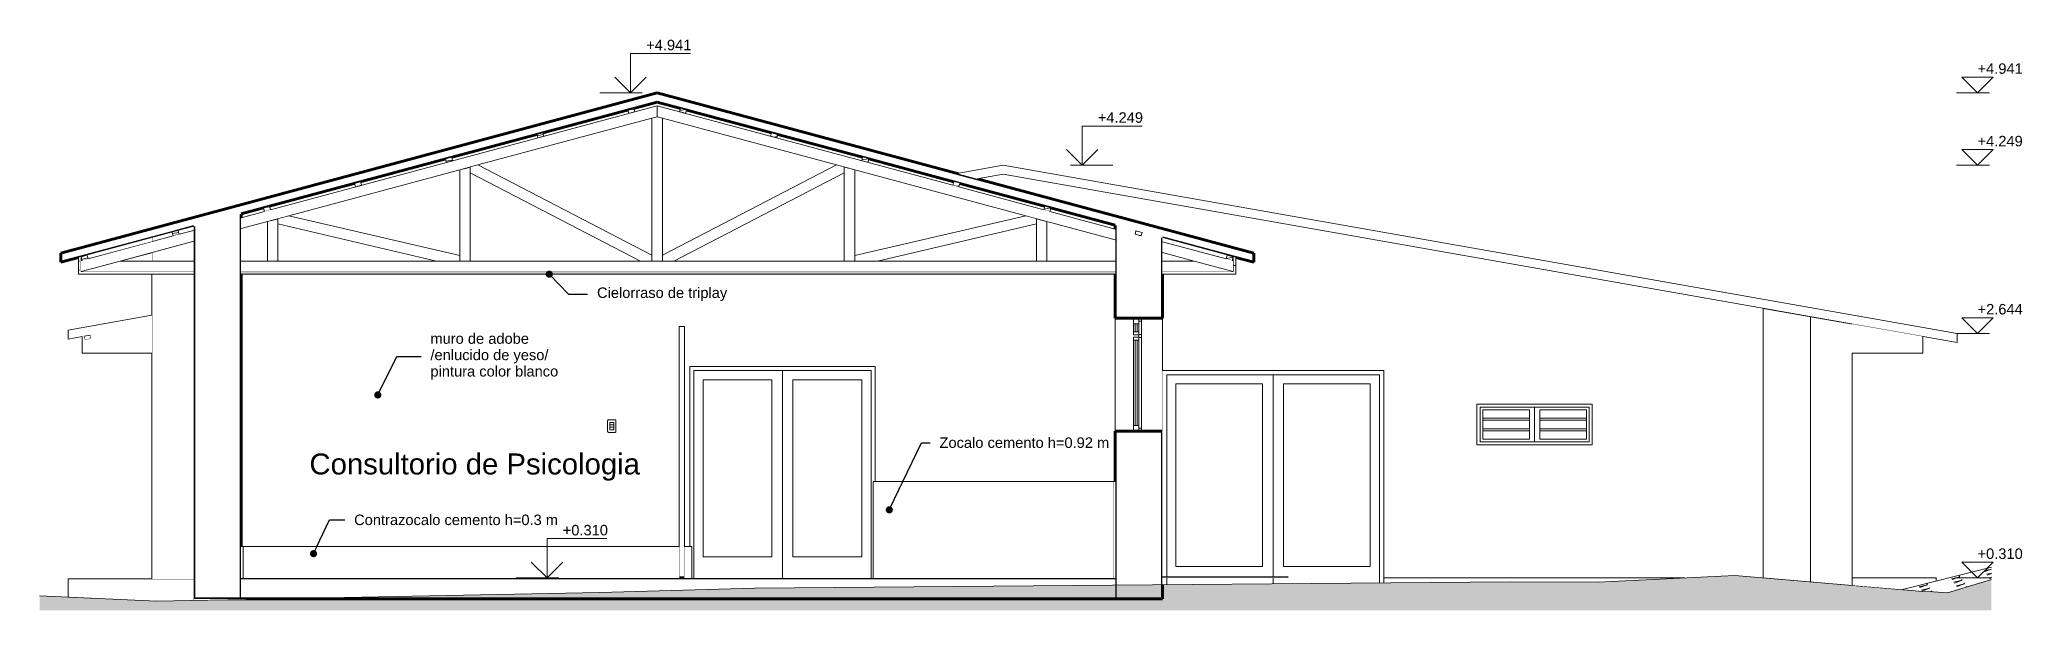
# Model space of a CAD drawing. Header units: metres. Extents: x 48 to 635, y -15 to 39.
# Drawn here: x 450.42 to 469.33, y -14.62 to -9.17 of the extents above; entities that cross this region are included whole.
import ezdxf

# ---------------------------------------------------------------- set-up
doc = ezdxf.new("R2010")
doc.units = ezdxf.units.M
doc.header["$MEASUREMENT"] = 0
doc.linetypes.add('Wipeout_Contour', pattern=[1, 0, -1])
for name, color, linetype in [('Annotation - Label', 7, 'Continuous'), ('Dimensioning - General', 7, 'Continuous'), ('Interior - Furniture', 7, 'Continuous'), ('Interior - Stair & Railing', 7, 'Continuous'), ('Shell - Roof', 7, 'Continuous'), ('Site & Landscape - Terrain', 7, 'Continuous'), ('Structural - Bearing', 7, 'Continuous'), ('TOPO', 7, 'Continuous')]:
    doc.layers.add(name, color=color, linetype=linetype)
doc.styles.add('GENERATED_STYLE_1', font='')
doc.styles.get('GENERATED_STYLE_1').set_extended_font_data('Arial')
doc.dimstyles.new('GENERATED_STYLE__6', dxfattribs={"dimtxt": 0.18, "dimasz": 0.1368, "dimexe": 0.18, "dimexo": 0.0625, "dimgap": 0.09, "dimtad": 0, "dimtih": 1, "dimtoh": 1, "dimdec": 4, "dimzin": 0, "dimdsep": 46, "dimcen": 0.09, "dimadec": 0, "dimazin": 0, "dimtfac": 1, "dimtdec": 4, "dimtmove": 0, "dimatfit": 3, "dimldrblk": 'ARROWHEAD_11', "dimfxl": 1, "dimtolj": 1, "dimtzin": 0, "dimarcsym": 0})
pattern_1 = [(0, (525.86833, -14.62055), (0, 0.08660254), [0, -0.05]), (0, (525.89333, -14.57725), (0, 0.08660254), [0, -0.05])]
pattern_2 = [(10, (525.86833, -14.62055), (-0.007814168, 0.044316348), [])]

msp = doc.modelspace()

# ---------------------------------------------------------------- texts
at = {"layer": 'Annotation - Label', "color": 5, "linetype": 'Continuous', "lineweight": 25, "char_height": 0.1, "attachment_point": 4, "style": 'GENERATED_STYLE_1'}
for s, insert in [('\\A1;{\\pql;\\fArial|b0|i0|c0|p34;Cielorraso de triplay}', (455.736, -11.603)), ('\\A1;{\\pql;\\fArial|b0|i0|c0|p34;Contrazocalo cemento h=0.3 m}', (453.419, -13.757))]:
    msp.add_mtext(s, dxfattribs=dict(at, insert=insert))
at = {"layer": 'Annotation - Label', "color": 5, "linetype": 'Continuous', "lineweight": 25, "insert": (454.147, -12.197), "char_height": 0.1, "width": 1.23331, "attachment_point": 4, "line_spacing_factor": 0.937018, "style": 'GENERATED_STYLE_1'}
msp.add_mtext('\\A1;{\\pql;\\fArial|b0|i0|c0|p34;muro de adobe /enlucido de yeso/ pintura color blanco}', dxfattribs=at)
at = {"layer": 'Annotation - Label', "color": 7, "linetype": 'Continuous', "lineweight": 13, "insert": (452.993, -13.123), "char_height": 0.2, "attachment_point": 1, "style": 'GENERATED_STYLE_1'}
msp.add_mtext('\\A1;{\\pql;\\fArial|b0|i0|c0|p34;Consultorio de Psicologia}', dxfattribs=at)
at = {"layer": 'Dimensioning - General', "color": 5, "lineweight": 25, "char_height": 0.1, "attachment_point": 7, "style": 'GENERATED_STYLE_1'}
for s, insert in [('\\A1;{\\pql;\\fArial|b0|i0|c0|p34;+4.941}', (456.205, -9.275)), ('\\A1;{\\pql;\\fArial|b0|i0|c0|p34;+4.941}', (468.905, -9.5)), ('\\A1;{\\pql;\\fArial|b0|i0|c0|p34;+4.249}', (468.905, -10.192)), ('\\A1;{\\pql;\\fArial|b0|i0|c0|p34;+2.644}', (468.905, -11.797)), ('\\A1;{\\pql;\\fArial|b0|i0|c0|p34;+0.310}', (455.409, -13.906))]:
    msp.add_mtext(s, dxfattribs=dict(at, insert=insert))

# ---------------------------------------------------------------- blocks, each defined once
blk = doc.blocks.new('ARROWHEAD_11')
at = {"color": 0, "linetype": 'Continuous', "lineweight": 0}
blk.add_line((0, 0), (-1, 0), dxfattribs=at)
at = {"color": 0, "linetype": 'Continuous', "lineweight": 0, "const_width": 0.25, "flags": 128}
blk.add_lwpolyline([(-0.125, 0, 1), (0.125, 0, 1)], format="xyb", close=True, dxfattribs=at)

# ---------------------------------------------------------------- linework, layer by layer
at = {"layer": 'Dimensioning - General', "color": 7, "linetype": 'Continuous', "lineweight": 13}
for p, q in [((456.055, -9.305), (456.628, -9.305)), ((468.905, -9.68), (468.755, -9.53)), ((468.755, -9.53), (469.055, -9.53)), ((469.055, -9.53), (468.905, -9.68)), ((468.755, -10.222), (469.055, -10.222)), ((469.055, -10.222), (468.905, -10.372)), ((469.055, -11.827), (468.905, -11.977))]:
    msp.add_line(p, q, dxfattribs=at)
at = {"layer": 'Dimensioning - General', "color": 151, "linetype": 'Continuous', "lineweight": 20, "true_color": 0x80c2ff}
for p, q in [((468.905, -9.68), (468.705, -9.68)), ((468.905, -9.68), (469.018, -9.68)), ((468.905, -10.372), (469.018, -10.372)), ((468.905, -11.977), (469.018, -11.977))]:
    msp.add_line(p, q, dxfattribs=at)
at = {"layer": 'Interior - Furniture', "color": 104, "linetype": 'Continuous', "lineweight": 20, "true_color": 0x029e21}
msp.add_line((456.57, -11.911), (456.52, -11.911), dxfattribs=at)
at = {"layer": 'Interior - Furniture', "color": 104, "linetype": 'Continuous', "lineweight": 20, "true_color": 0x029e21, "flags": 128}
for points in [[(456.52, -11.911), (456.52, -11.936), (456.52, -14.311)], [(456.57, -11.911), (456.57, -11.936), (456.57, -14.311)]]:
    msp.add_lwpolyline(points, dxfattribs=at)

msp.set_redraw_order([(e.dxf.handle, doc.entitydb.next_handle()) for e in msp.query("TEXT MTEXT ATTDEF DIMENSION ARC_DIMENSION")])  # texts and dimensions are drawn at this point

# ---------------------------------------------------------------- leaders
at = {"layer": 'Annotation - Label', "color": 151, "linetype": 'Continuous', "lineweight": 20, "true_color": 0x80c2ff, "annotation_type": 0, "has_hookline": 1, "hookline_direction": 0, "text_width": 1.204}
msp.add_leader([(453.645, -12.564), (453.826, -12.197), (454.057, -12.197)], dimstyle='GENERATED_STYLE__6', dxfattribs=at)

# ---------------------------------------------------------------- wipeouts: each hides what was drawn before it
at = {"color": 254, "linetype": 'Wipeout_Contour', "lineweight": 0, "ltscale": 1824.239548}
msp.add_wipeout([(455.898, -12.873), (455.858, -12.873), (455.858, -12.896), (455.898, -12.896)], dxfattribs=at).dxf.layer = 'Interior - Furniture'
at = {"color": 254, "linetype": 'Wipeout_Contour', "lineweight": 0, "ltscale": 1805.691647}
msp.add_wipeout([(451.199, -14.321), (451.449, -14.528), (451.49, -14.53), (451.49, -14.321)], dxfattribs=at).dxf.layer = 'Site & Landscape - Terrain'
at = {"color": 254, "linetype": 'Wipeout_Contour', "lineweight": 0, "ltscale": 1405.07239}
msp.add_wipeout([(468.51, -14.311), (467.71, -14.311), (467.71, -14.355)], dxfattribs=at).dxf.layer = 'Site & Landscape - Terrain'
at = {"color": 254, "linetype": 'Wipeout_Contour', "lineweight": 0, "ltscale": 1809.189788}
msp.add_wipeout([(452.34, -10.836), (451.89, -10.957), (451.89, -14.511), (452.34, -14.511)], dxfattribs=at).dxf.layer = 'Structural - Bearing'
at = {"color": 254, "linetype": 'Wipeout_Contour', "lineweight": 0, "ltscale": 3686.174505}
msp.add_wipeout([(460.88, -11.831), (460.68, -11.831), (460.68, -12.911), (460.88, -12.911), (460.88, -12.906), (460.855, -12.906), (460.855, -11.836), (460.88, -11.836)], dxfattribs=at).dxf.layer = 'Structural - Bearing'
at = {"color": 254, "linetype": 'Wipeout_Contour', "lineweight": 0, "ltscale": 1857.291474}
msp.add_wipeout([(464.13, -13.011), (464.16, -13.011), (464.16, -12.681), (464.13, -12.681)], dxfattribs=at).dxf.layer = 'Structural - Bearing'
at = {"color": 254, "linetype": 'Wipeout_Contour', "lineweight": 0, "ltscale": 1861.569837}
msp.add_wipeout([(465.23, -12.681), (465.2, -12.681), (465.2, -13.011), (465.23, -13.011)], dxfattribs=at).dxf.layer = 'Structural - Bearing'

# ---------------------------------------------------------------- next in the draw order: linework, layer by layer
at = {"layer": 'Structural - Bearing', "color": 7, "linetype": 'Continuous', "lineweight": 60}
for p, q in [((451.89, -10.957), (451.89, -11.386)), ((452.34, -10.836), (452.34, -11.386)), ((451.89, -11.386), (451.89, -11.411)), ((451.89, -11.411), (451.89, -14.511)), ((452.34, -11.386), (452.34, -11.411)), ((452.34, -11.411), (452.34, -14.011)), ((452.34, -14.511), (451.89, -14.511))]:
    msp.add_line(p, q, dxfattribs=at)
at = {"layer": 'Structural - Bearing', "color": 7, "linetype": 'Continuous', "lineweight": 60, "flags": 128}
msp.add_lwpolyline([(452.34, -14.011), (452.34, -14.311), (452.34, -14.511)], dxfattribs=at)

# ---------------------------------------------------------------- next in the draw order: wipeouts: each hides what was drawn before it
at = {"color": 254, "linetype": 'Wipeout_Contour', "lineweight": 0, "ltscale": 1824.236857}
msp.add_wipeout([(455.858, -12.85), (455.858, -12.872), (455.898, -12.872), (455.898, -12.85)], dxfattribs=at).dxf.layer = 'Interior - Furniture'
at = {"color": 254, "linetype": 'Wipeout_Contour', "lineweight": 0, "ltscale": 1805.799088}
msp.add_wipeout([(450.997, -14.321), (451.138, -14.514), (451.374, -14.525), (451.151, -14.321)], dxfattribs=at).dxf.layer = 'Site & Landscape - Terrain'
at = {"color": 254, "linetype": 'Wipeout_Contour', "lineweight": 0, "ltscale": 1406.450944}
msp.add_wipeout([(468.51, -14.311), (468.439, -14.358), (468.447, -14.356)], dxfattribs=at).dxf.layer = 'Site & Landscape - Terrain'
at = {"color": 254, "linetype": 'Wipeout_Contour', "lineweight": 0, "ltscale": 2767.986747}
msp.add_wipeout([(460.93, -11.831), (460.93, -12.016), (460.93, -12.881), (460.93, -12.911), (461.13, -12.911), (461.13, -11.831)], dxfattribs=at).dxf.layer = 'Structural - Bearing'
at = {"color": 254, "linetype": 'Wipeout_Contour', "lineweight": 0, "ltscale": 2789.144303}
msp.add_wipeout([(465.23, -12.651), (464.13, -12.651), (464.13, -12.681), (464.16, -12.681), (465.2, -12.681), (465.23, -12.681)], dxfattribs=at).dxf.layer = 'Structural - Bearing'
at = {"color": 254, "linetype": 'Wipeout_Contour', "lineweight": 0, "ltscale": 2789.147068}
msp.add_wipeout([(464.13, -13.041), (465.23, -13.041), (465.23, -13.011), (465.2, -13.011), (464.16, -13.011), (464.13, -13.011)], dxfattribs=at).dxf.layer = 'Structural - Bearing'

# ---------------------------------------------------------------- next in the draw order: wipeouts: each hides what was drawn before it
at = {"color": 254, "linetype": 'Wipeout_Contour', "lineweight": 0, "ltscale": 1824.234171}
msp.add_wipeout([(455.858, -12.848), (455.898, -12.848), (455.898, -12.826), (455.858, -12.826)], dxfattribs=at).dxf.layer = 'Interior - Furniture'
at = {"color": 254, "linetype": 'Wipeout_Contour', "lineweight": 0, "ltscale": 1807.446757}
msp.add_wipeout([(451.728, -14.321), (451.865, -14.525), (451.89, -14.525), (451.89, -14.321)], dxfattribs=at).dxf.layer = 'Site & Landscape - Terrain'
at = {"color": 254, "linetype": 'Wipeout_Contour', "lineweight": 0, "ltscale": 1405.630079}
msp.add_wipeout([(468.447, -14.356), (468.51, -14.34), (468.51, -14.311)], dxfattribs=at).dxf.layer = 'Site & Landscape - Terrain'
at = {"color": 254, "linetype": 'Wipeout_Contour', "lineweight": 0, "ltscale": 1844.190066}
msp.add_wipeout([(461.13, -11.064), (460.68, -10.943), (460.68, -11.831), (461.13, -11.831)], dxfattribs=at).dxf.layer = 'Structural - Bearing'
at = {"color": 254, "linetype": 'Wipeout_Contour', "lineweight": 0, "ltscale": 1857.401396}
msp.add_wipeout([(464.185, -12.706), (464.16, -12.706), (464.16, -12.986), (464.185, -12.986)], dxfattribs=at).dxf.layer = 'Structural - Bearing'
at = {"color": 254, "linetype": 'Wipeout_Contour', "lineweight": 0, "ltscale": 1859.530582}
msp.add_wipeout([(464.73, -12.986), (464.73, -12.706), (464.68, -12.706), (464.68, -12.986)], dxfattribs=at).dxf.layer = 'Structural - Bearing'
at = {"color": 254, "linetype": 'Wipeout_Contour', "lineweight": 0, "ltscale": 1861.459843}
msp.add_wipeout([(465.175, -12.706), (465.175, -12.986), (465.2, -12.986), (465.2, -12.706)], dxfattribs=at).dxf.layer = 'Structural - Bearing'
at = {"color": 254, "linetype": 'Wipeout_Contour', "lineweight": 0, "ltscale": 1844.43888}
msp.add_wipeout([(460.68, -14.511), (461.13, -14.511), (461.13, -12.911), (460.68, -12.911)], dxfattribs=at).dxf.layer = 'Structural - Bearing'

# ---------------------------------------------------------------- next in the draw order: linework, layer by layer
at = {"layer": 'Interior - Furniture', "color": 55, "linetype": 'Continuous', "lineweight": 13, "true_color": 0xa2a233}
for p, q in [((455.837, -12.811), (455.838, -12.809)), ((455.837, -12.911), (455.837, -12.811)), ((455.838, -12.807), (455.839, -12.805)), ((455.838, -12.809), (455.838, -12.807)), ((455.839, -12.805), (455.84, -12.803)), ((455.84, -12.803), (455.842, -12.802)), ((455.842, -12.802), (455.844, -12.801)), ((455.844, -12.801), (455.845, -12.801)), ((455.845, -12.801), (455.847, -12.801)), ((455.847, -12.801), (455.907, -12.801)), ((455.898, -12.826), (455.858, -12.826)), ((455.858, -12.826), (455.858, -12.848)), ((455.858, -12.848), (455.898, -12.848)), ((455.858, -12.85), (455.858, -12.872)), ((455.898, -12.85), (455.858, -12.85)), ((455.898, -12.848), (455.898, -12.826)), ((455.898, -12.872), (455.898, -12.85)), ((455.907, -12.801), (455.909, -12.801)), ((455.909, -12.801), (455.911, -12.801)), ((455.911, -12.801), (455.913, -12.802)), ((455.913, -12.802), (455.914, -12.803)), ((455.914, -12.803), (455.916, -12.805)), ((455.916, -12.805), (455.917, -12.807)), ((455.917, -12.807), (455.917, -12.809)), ((455.917, -12.809), (455.917, -12.811)), ((455.917, -12.811), (455.917, -12.911)), ((455.838, -12.913), (455.837, -12.911)), ((455.838, -12.914), (455.838, -12.913)), ((455.839, -12.916), (455.838, -12.914)), ((455.84, -12.918), (455.839, -12.916)), ((455.842, -12.919), (455.84, -12.918)), ((455.844, -12.92), (455.842, -12.919)), ((455.845, -12.92), (455.844, -12.92)), ((455.847, -12.921), (455.845, -12.92)), ((455.907, -12.921), (455.847, -12.921)), ((455.858, -12.872), (455.898, -12.872)), ((455.898, -12.873), (455.858, -12.873)), ((455.858, -12.873), (455.858, -12.896)), ((455.858, -12.896), (455.898, -12.896)), ((455.898, -12.896), (455.898, -12.873)), ((455.909, -12.92), (455.907, -12.921)), ((455.911, -12.92), (455.909, -12.92)), ((455.913, -12.919), (455.911, -12.92)), ((455.914, -12.918), (455.913, -12.919)), ((455.916, -12.916), (455.914, -12.918)), ((455.917, -12.914), (455.916, -12.916)), ((455.917, -12.911), (455.917, -12.913)), ((455.917, -12.913), (455.917, -12.914))]:
    msp.add_line(p, q, dxfattribs=at)
at = {"layer": 'Structural - Bearing', "color": 7, "linetype": 'Continuous', "lineweight": 60}
for p, q in [((460.68, -10.943), (460.68, -11.386)), ((461.13, -11.064), (461.13, -11.386)), ((460.68, -11.386), (460.68, -11.411)), ((460.68, -11.411), (460.68, -11.831)), ((461.13, -11.386), (461.13, -11.411)), ((461.13, -11.411), (461.13, -11.831)), ((460.68, -12.911), (460.68, -13.391)), ((461.13, -12.911), (461.13, -14.511)), ((461.13, -14.511), (460.68, -14.511))]:
    msp.add_line(p, q, dxfattribs=at)
at = {"layer": 'Structural - Bearing', "color": 251, "linetype": 'Continuous', "lineweight": 20, "true_color": 0x6a6a6a}
for p, q in [((460.68, -12.911), (460.68, -11.831)), ((461.13, -11.831), (461.13, -12.911))]:
    msp.add_line(p, q, dxfattribs=at)
at = {"layer": 'Structural - Bearing', "color": 7, "linetype": 'Continuous', "lineweight": 60, "flags": 128}
for points in [[(461.13, -11.831), (460.93, -11.831), (460.88, -11.831), (460.68, -11.831)], [(461.13, -12.911), (460.93, -12.911), (460.88, -12.911), (460.68, -12.911)], [(460.68, -13.391), (460.68, -14.311), (460.68, -14.511)]]:
    msp.add_lwpolyline(points, dxfattribs=at)

# ---------------------------------------------------------------- next in the draw order: texts
at = {"layer": 'Annotation - Label', "color": 5, "linetype": 'Continuous', "lineweight": 25, "insert": (459.003, -13.02), "char_height": 0.1, "attachment_point": 4, "style": 'GENERATED_STYLE_1'}
msp.add_mtext('\\A1;{\\pql;\\fArial|b0|i0|c0|p34;Zocalo cemento h=0.92 m}', dxfattribs=at)

# ---------------------------------------------------------------- next in the draw order: wipeouts: each hides what was drawn before it
at = {"color": 254, "linetype": 'Wipeout_Contour', "lineweight": 0, "ltscale": 2260.022674}
msp.add_wipeout([(451.49, -14.53), (451.536, -14.532), (451.865, -14.525), (451.728, -14.321), (451.49, -14.321)], dxfattribs=at).dxf.layer = 'Site & Landscape - Terrain'
at = {"color": 254, "linetype": 'Wipeout_Contour', "lineweight": 0, "ltscale": 2341.651401}
msp.add_wipeout([(467.71, -14.355), (467.71, -14.383), (468.177, -14.423), (468.439, -14.358), (468.51, -14.311)], dxfattribs=at).dxf.layer = 'Site & Landscape - Terrain'
at = {"color": 254, "linetype": 'Wipeout_Contour', "lineweight": 0, "ltscale": 2790.685022}
msp.add_wipeout([(465.2, -12.681), (464.68, -12.681), (464.68, -12.706), (464.73, -12.706), (465.175, -12.706), (465.2, -12.706)], dxfattribs=at).dxf.layer = 'Structural - Bearing'
at = {"color": 254, "linetype": 'Wipeout_Contour', "lineweight": 0, "ltscale": 2790.678945}
msp.add_wipeout([(464.68, -13.011), (465.2, -13.011), (465.2, -12.986), (465.175, -12.986), (464.73, -12.986), (464.68, -12.986)], dxfattribs=at).dxf.layer = 'Structural - Bearing'

# ---------------------------------------------------------------- next in the draw order: linework, layer by layer
at = {"layer": 'Site & Landscape - Terrain', "color": 7, "linetype": 'Continuous', "lineweight": 13}
for p, q in [((466.865, -14.311), (468.51, -14.311)), ((468.51, -14.34), (468.51, -14.311)), ((451.89, -14.525), (451.89, -14.511))]:
    msp.add_line(p, q, dxfattribs=at)

# ---------------------------------------------------------------- next in the draw order: wipeouts: each hides what was drawn before it
at = {"color": 254, "linetype": 'Wipeout_Contour', "lineweight": 0, "ltscale": 2738.643078}
msp.add_wipeout([(456.31, -9.68), (450.62, -11.21), (450.62, -11.298), (456.31, -9.768), (462, -11.298), (462, -11.21)], dxfattribs=at).dxf.layer = 'Shell - Roof'
at = {"color": 254, "linetype": 'Wipeout_Contour', "lineweight": 0, "ltscale": 1806.185537}
msp.add_wipeout([(451.151, -14.321), (451.374, -14.525), (451.449, -14.528), (451.199, -14.321)], dxfattribs=at).dxf.layer = 'Site & Landscape - Terrain'
at = {"color": 254, "linetype": 'Wipeout_Contour', "lineweight": 0, "ltscale": 1384.580407}
msp.add_wipeout([(461.171, -14.297), (461.13, -14.297), (461.13, -14.311)], dxfattribs=at).dxf.layer = 'Site & Landscape - Terrain'
at = {"color": 254, "linetype": 'Wipeout_Contour', "lineweight": 0, "ltscale": 1844.287234}
msp.add_wipeout([(460.905, -11.986), (460.93, -11.986), (460.93, -11.861), (460.905, -11.861)], dxfattribs=at).dxf.layer = 'Structural - Bearing'
at = {"color": 254, "linetype": 'Wipeout_Contour', "lineweight": 0, "ltscale": 1860.531228}
msp.add_wipeout([(464.73, -12.986), (465.175, -12.986), (465.175, -12.906), (464.73, -12.906)], dxfattribs=at).dxf.layer = 'Structural - Bearing'
at = {"color": 254, "linetype": 'Wipeout_Contour', "lineweight": 0, "ltscale": 1826.950742}
msp.add_wipeout([(460.68, -14.511), (460.68, -14.311), (452.34, -14.311), (452.34, -14.511)], dxfattribs=at).dxf.layer = 'Structural - Bearing'

# ---------------------------------------------------------------- next in the draw order: linework, layer by layer
at = {"layer": 'Dimensioning - General', "color": 7, "linetype": 'Continuous', "lineweight": 13}
for p, q in [((456.055, -9.68), (456.055, -9.305)), ((456.055, -9.68), (455.905, -9.53)), ((456.205, -9.53), (456.055, -9.68))]:
    msp.add_line(p, q, dxfattribs=at)
at = {"layer": 'Dimensioning - General', "color": 151, "linetype": 'Continuous', "lineweight": 20, "true_color": 0x80c2ff}
for q in [(455.762, -9.68), (456.168, -9.68)]:
    msp.add_line((456.055, -9.68), q, dxfattribs=at)
at = {"layer": 'Shell - Roof', "color": 7, "linetype": 'Continuous', "lineweight": 60}
for p, q in [((456.31, -9.68), (450.62, -11.21)), ((456.31, -9.768), (452.611, -10.763)), ((456.31, -9.68), (462, -11.21)), ((456.31, -9.768), (458.27, -10.295)), ((458.27, -10.295), (458.328, -10.311)), ((458.328, -10.311), (459.139, -10.529)), ((459.139, -10.529), (459.197, -10.544)), ((459.197, -10.544), (460.68, -10.943)), ((452.553, -10.778), (452.34, -10.836)), ((452.611, -10.763), (452.553, -10.778)), ((451.89, -10.957), (451.742, -10.996)), ((451.684, -11.012), (450.815, -11.246)), ((451.742, -10.996), (451.684, -11.012)), ((461.13, -11.064), (461.804, -11.246)), ((450.62, -11.21), (450.62, -11.298)), ((450.79, -11.252), (450.62, -11.298)), ((450.815, -11.246), (450.79, -11.252)), ((461.804, -11.246), (461.829, -11.252)), ((461.829, -11.252), (462, -11.298)), ((462, -11.21), (462, -11.298))]:
    msp.add_line(p, q, dxfattribs=at)
at = {"layer": 'Structural - Bearing', "color": 7, "linetype": 'Continuous', "lineweight": 60}
for p, q in [((452.36, -14.311), (452.34, -14.311)), ((456.52, -14.311), (452.36, -14.311)), ((456.57, -14.311), (456.52, -14.311)), ((460.66, -14.311), (456.57, -14.311)), ((460.68, -14.311), (460.66, -14.311)), ((460.68, -14.511), (452.34, -14.511))]:
    msp.add_line(p, q, dxfattribs=at)

# ---------------------------------------------------------------- next in the draw order: wipeouts: each hides what was drawn before it
at = {"color": 254, "linetype": 'Wipeout_Contour', "lineweight": 0, "ltscale": 1804.74768}
msp.add_wipeout([(450.69, -14.321), (450.69, -14.495), (451.138, -14.514), (450.997, -14.321)], dxfattribs=at).dxf.layer = 'Site & Landscape - Terrain'
at = {"color": 254, "linetype": 'Wipeout_Contour', "lineweight": 0, "ltscale": 1847.813308}
msp.add_wipeout([(462.33, -14.311), (462.33, -14.297), (461.171, -14.297), (461.13, -14.311)], dxfattribs=at).dxf.layer = 'Site & Landscape - Terrain'
at = {"color": 254, "linetype": 'Wipeout_Contour', "lineweight": 0, "ltscale": 1870.782686}
msp.add_wipeout([(467.31, -11.816), (467.31, -14.349), (467.71, -14.383), (467.71, -11.887)], dxfattribs=at).dxf.layer = 'Structural - Bearing'
at = {"color": 254, "linetype": 'Wipeout_Contour', "lineweight": 0, "ltscale": 1844.343571}
msp.add_wipeout([(460.905, -12.881), (460.93, -12.881), (460.93, -12.016), (460.905, -12.016)], dxfattribs=at).dxf.layer = 'Structural - Bearing'
at = {"color": 254, "linetype": 'Wipeout_Contour', "lineweight": 0, "ltscale": 1860.520137}
msp.add_wipeout([(464.73, -12.806), (464.73, -12.886), (465.175, -12.886), (465.175, -12.806)], dxfattribs=at).dxf.layer = 'Structural - Bearing'
at = {"color": 254, "linetype": 'Wipeout_Contour', "lineweight": 0, "ltscale": 2812.995248}
msp.add_wipeout([(469.038, -14.209), (468.177, -14.423), (468.384, -14.44), (468.486, -14.445), (468.618, -14.452), (469.038, -14.325)], dxfattribs=at).dxf.layer = 'TOPO'

# ---------------------------------------------------------------- next in the draw order: linework, layer by layer
at = {"layer": 'Dimensioning - General', "color": 7, "linetype": 'Continuous', "lineweight": 13}
for p, q in [((468.905, -14.311), (468.755, -14.161)), ((468.755, -14.161), (469.055, -14.161)), ((469.055, -14.161), (468.905, -14.311))]:
    msp.add_line(p, q, dxfattribs=at)
at = {"layer": 'Dimensioning - General', "color": 151, "linetype": 'Continuous', "lineweight": 20, "true_color": 0x80c2ff}
for q in [(468.705, -14.311), (469.018, -14.311)]:
    msp.add_line((468.905, -14.311), q, dxfattribs=at)
at = {"layer": 'Site & Landscape - Terrain', "color": 7, "linetype": 'Continuous', "lineweight": 13}
for p, q in [((450.69, -14.321), (450.69, -14.495)), ((461.13, -14.311), (462.33, -14.311)), ((462.33, -14.297), (462.33, -14.311)), ((462.33, -14.311), (466.11, -14.311))]:
    msp.add_line(p, q, dxfattribs=at)
at = {"layer": 'Site & Landscape - Terrain', "color": 55, "linetype": 'Continuous', "lineweight": 13, "true_color": 0xa2a233, "flags": 128}
for points in [[(451.89, -14.321), (451.728, -14.321), (451.49, -14.321), (451.199, -14.321), (451.151, -14.321), (450.997, -14.321), (450.69, -14.321)], [(462.33, -14.297), (461.171, -14.297), (461.13, -14.297)]]:
    msp.add_lwpolyline(points, dxfattribs=at)
at = {"layer": 'Structural - Bearing', "color": 251, "linetype": 'Continuous', "lineweight": 20, "true_color": 0x6a6a6a}
msp.add_line((467.71, -12.164), (467.71, -14.383), dxfattribs=at)
at = {"layer": 'TOPO', "color": 54, "linetype": 'Continuous', "lineweight": 13}
for p, q in [((468.177, -14.423), (469.038, -14.209)), ((468.426, -14.376), (468.42, -14.367)), ((468.736, -14.3), (468.658, -14.319)), ((468.736, -14.3), (468.664, -14.327)), ((468.758, -14.333), (468.68, -14.352)), ((468.758, -14.333), (468.686, -14.361)), ((468.78, -14.367), (468.703, -14.386)), ((468.78, -14.367), (468.708, -14.394)), ((468.736, -14.3), (468.73, -14.291)), ((468.758, -14.333), (468.753, -14.325)), ((468.78, -14.367), (468.775, -14.359)), ((469.038, -14.226), (468.969, -14.243)), ((469.038, -14.227), (468.974, -14.251)), ((469.038, -14.265), (468.991, -14.276)), ((469.038, -14.269), (468.996, -14.285)), ((469.038, -14.304), (469.013, -14.31)), ((469.038, -14.311), (469.019, -14.319)), ((468.426, -14.376), (468.348, -14.395)), ((468.426, -14.376), (468.353, -14.403)), ((468.448, -14.409), (468.37, -14.428)), ((468.448, -14.409), (468.376, -14.437)), ((468.448, -14.409), (468.442, -14.401)), ((468.47, -14.443), (468.464, -14.435)), ((468.47, -14.443), (468.465, -14.444)), ((468.47, -14.443), (468.466, -14.444)), ((468.8, -14.397), (468.797, -14.392))]:
    msp.add_line(p, q, dxfattribs=at)

# ---------------------------------------------------------------- next in the draw order: texts
at = {"layer": 'Dimensioning - General', "color": 5, "lineweight": 25, "insert": (468.905, -14.131), "char_height": 0.1, "attachment_point": 7, "style": 'GENERATED_STYLE_1'}
msp.add_mtext('\\A1;{\\pql;\\fArial|b0|i0|c0|p34;+0.310}', dxfattribs=at)

# ---------------------------------------------------------------- next in the draw order: wipeouts: each hides what was drawn before it
at = {"color": 254, "linetype": 'Wipeout_Contour', "lineweight": 0, "ltscale": 1810.862806}
msp.add_wipeout([(452.563, -10.812), (452.621, -10.796), (452.611, -10.763), (452.553, -10.778)], dxfattribs=at).dxf.layer = 'Interior - Furniture'
at = {"color": 254, "linetype": 'Wipeout_Contour', "lineweight": 0, "ltscale": 1843.514114}
msp.add_wipeout([(460.68, -13.391), (460.66, -13.391), (460.66, -14.311), (460.68, -14.311)], dxfattribs=at).dxf.layer = 'Interior - Stair & Railing'
at = {"color": 254, "linetype": 'Wipeout_Contour', "lineweight": 0, "ltscale": 1818.643181}
msp.add_wipeout([(452.36, -14.011), (452.36, -14.311), (456.52, -14.311), (456.52, -14.011)], dxfattribs=at).dxf.layer = 'Interior - Stair & Railing'
at = {"color": 254, "linetype": 'Wipeout_Contour', "lineweight": 0, "ltscale": 1371.601099}
msp.add_wipeout([(458.022, -10.368), (456.36, -9.921), (456.36, -11.229)], dxfattribs=at).dxf.layer = 'Structural - Bearing'
at = {"color": 254, "linetype": 'Wipeout_Contour', "lineweight": 0, "ltscale": 1366.115221}
msp.add_wipeout([(454.526, -11.286), (456.151, -11.286), (454.526, -10.444)], dxfattribs=at).dxf.layer = 'Structural - Bearing'
at = {"color": 254, "linetype": 'Wipeout_Contour', "lineweight": 0, "ltscale": 1377.09717}
msp.add_wipeout([(458.194, -11.234), (459.825, -10.853), (458.194, -10.414)], dxfattribs=at).dxf.layer = 'Structural - Bearing'
at = {"color": 254, "linetype": 'Wipeout_Contour', "lineweight": 0, "ltscale": 3614.4224}
msp.add_wipeout([(451.49, -11.101), (451.89, -10.993), (451.89, -10.957), (451.742, -10.996), (451.751, -11.03), (451.693, -11.046), (451.684, -11.012), (451.49, -11.064)], dxfattribs=at).dxf.layer = 'Structural - Bearing'
at = {"color": 254, "linetype": 'Wipeout_Contour', "lineweight": 0, "ltscale": 1810.415828}
msp.add_wipeout([(452.34, -10.975), (452.34, -11.286), (452.592, -11.286), (452.592, -10.908)], dxfattribs=at).dxf.layer = 'Structural - Bearing'
at = {"color": 254, "linetype": 'Wipeout_Contour', "lineweight": 0, "ltscale": 1360.516642}
msp.add_wipeout([(452.692, -10.932), (452.692, -11.286), (454.206, -11.286)], dxfattribs=at).dxf.layer = 'Structural - Bearing'
at = {"color": 254, "linetype": 'Wipeout_Contour', "lineweight": 0, "ltscale": 1841.965519}
msp.add_wipeout([(460.027, -10.908), (460.027, -11.286), (460.68, -11.286), (460.68, -11.083)], dxfattribs=at).dxf.layer = 'Structural - Bearing'
at = {"color": 254, "linetype": 'Wipeout_Contour', "lineweight": 0, "ltscale": 1384.617285}
msp.add_wipeout([(461.433, -11.286), (461.13, -11.204), (461.13, -11.286)], dxfattribs=at).dxf.layer = 'Structural - Bearing'
at = {"color": 254, "linetype": 'Wipeout_Contour', "lineweight": 0, "ltscale": 1844.137272}
msp.add_wipeout([(460.905, -11.886), (460.855, -11.886), (460.855, -11.961), (460.905, -11.961)], dxfattribs=at).dxf.layer = 'Structural - Bearing'
at = {"color": 254, "linetype": 'Wipeout_Contour', "lineweight": 0, "ltscale": 1869.077379}
msp.add_wipeout([(466.86, -11.737), (466.86, -14.31), (467.31, -14.349), (467.31, -11.816)], dxfattribs=at).dxf.layer = 'Structural - Bearing'
at = {"color": 254, "linetype": 'Wipeout_Contour', "lineweight": 0, "ltscale": 2741.073517}
msp.add_wipeout([(456.62, -12.331), (456.62, -14.011), (456.64, -14.011), (456.64, -14.311), (456.66, -14.311), (456.66, -12.331)], dxfattribs=at).dxf.layer = 'Structural - Bearing'
at = {"color": 254, "linetype": 'Wipeout_Contour', "lineweight": 0, "ltscale": 2751.392762}
msp.add_wipeout([(458.35, -12.331), (458.35, -14.311), (458.37, -14.311), (458.37, -13.391), (458.39, -13.391), (458.39, -12.331)], dxfattribs=at).dxf.layer = 'Structural - Bearing'
at = {"color": 254, "linetype": 'Wipeout_Contour', "lineweight": 0, "ltscale": 1860.509133}
msp.add_wipeout([(464.73, -12.706), (464.73, -12.786), (465.175, -12.786), (465.175, -12.706)], dxfattribs=at).dxf.layer = 'Structural - Bearing'
at = {"color": 254, "linetype": 'Wipeout_Contour', "lineweight": 0, "ltscale": 1860.525662}
msp.add_wipeout([(464.73, -12.906), (465.175, -12.906), (465.175, -12.886), (464.73, -12.886)], dxfattribs=at).dxf.layer = 'Structural - Bearing'
at = {"color": 254, "linetype": 'Wipeout_Contour', "lineweight": 0, "ltscale": 1357.599702}
msp.add_wipeout([(452.637, -14.511), (451.89, -14.511), (451.89, -14.525)], dxfattribs=at).dxf.layer = 'Structural - Bearing'

# ---------------------------------------------------------------- next in the draw order: hatches: boundary and pattern name
at = {"layer": 'Interior - Furniture', "linetype": 'Continuous', "lineweight": 13, "true_color": 0xbf927d}
h = msp.add_hatch(dxfattribs=at)
h.set_pattern_fill('Wood_0002', color=33, style=0, pattern_type=2)
h.set_pattern_definition(pattern_2)
h.paths.add_polyline_path([(452.563, -10.812), (452.621, -10.796), (452.611, -10.763), (452.553, -10.778)])

# ---------------------------------------------------------------- next in the draw order: linework, layer by layer
at = {"layer": 'Dimensioning - General', "color": 7, "linetype": 'Continuous', "lineweight": 13}
for p, q in [((455.259, -14.311), (455.259, -13.936)), ((455.259, -13.936), (455.831, -13.936)), ((455.259, -14.311), (455.109, -14.161)), ((455.409, -14.161), (455.259, -14.311))]:
    msp.add_line(p, q, dxfattribs=at)
at = {"layer": 'Dimensioning - General', "color": 151, "linetype": 'Continuous', "lineweight": 20, "true_color": 0x80c2ff}
for q in [(454.965, -14.311), (455.371, -14.311)]:
    msp.add_line((455.259, -14.311), q, dxfattribs=at)
at = {"layer": 'Interior - Furniture', "color": 104, "linetype": 'Continuous', "lineweight": 20, "true_color": 0x029e21}
for p, q in [((452.553, -10.778), (452.563, -10.812)), ((452.611, -10.763), (452.621, -10.796)), ((452.621, -10.796), (452.563, -10.812))]:
    msp.add_line(p, q, dxfattribs=at)
at = {"layer": 'Interior - Stair & Railing', "color": 171, "linetype": 'Continuous', "lineweight": 13}
for p, q in [((460.66, -13.391), (460.66, -14.311)), ((460.68, -13.391), (460.66, -13.391))]:
    msp.add_line(p, q, dxfattribs=at)
at = {"layer": 'Structural - Bearing', "color": 30, "linetype": 'Continuous', "lineweight": 20, "true_color": 0xff6600}
for p, q in [((460.855, -11.836), (460.855, -11.886)), ((460.905, -11.886), (460.855, -11.886)), ((460.88, -11.831), (460.88, -11.836)), ((460.93, -11.861), (460.905, -11.861)), ((460.93, -11.831), (460.93, -11.861))]:
    msp.add_line(p, q, dxfattribs=at)
at = {"layer": 'Structural - Bearing', "color": 251, "linetype": 'Continuous', "lineweight": 20, "true_color": 0x6a6a6a}
for p, q in [((466.86, -11.737), (466.86, -14.31)), ((467.31, -14.349), (467.31, -11.816))]:
    msp.add_line(p, q, dxfattribs=at)
at = {"layer": 'Structural - Bearing', "color": 30, "linetype": 'Continuous', "lineweight": 20, "true_color": 0xff6600, "flags": 128}
for points in [[(460.905, -11.836), (460.88, -11.836), (460.855, -11.836)], [(460.905, -11.836), (460.905, -11.861), (460.905, -11.886)]]:
    msp.add_lwpolyline(points, dxfattribs=at)

# ---------------------------------------------------------------- next in the draw order: leaders
at = {"layer": 'Annotation - Label', "color": 151, "linetype": 'Continuous', "lineweight": 20, "true_color": 0x80c2ff, "annotation_type": 0, "has_hookline": 1, "hookline_direction": 0, "text_width": 1.927}
msp.add_leader([(453.032, -14.079), (453.185, -13.757), (453.329, -13.757)], dimstyle='GENERATED_STYLE__6', dxfattribs=at)

# ---------------------------------------------------------------- next in the draw order: wipeouts: each hides what was drawn before it
at = {"color": 254, "linetype": 'Wipeout_Contour', "lineweight": 0, "ltscale": 1826.650652}
msp.add_wipeout([(456.581, -9.877), (456.59, -9.843), (456.532, -9.828), (456.523, -9.861)], dxfattribs=at).dxf.layer = 'Interior - Furniture'
at = {"color": 254, "linetype": 'Wipeout_Contour', "lineweight": 0, "ltscale": 1830.146658}
msp.add_wipeout([(457.45, -10.111), (457.459, -10.077), (457.401, -10.061), (457.392, -10.095)], dxfattribs=at).dxf.layer = 'Interior - Furniture'
at = {"color": 254, "linetype": 'Wipeout_Contour', "lineweight": 0, "ltscale": 1833.643066}
msp.add_wipeout([(458.319, -10.344), (458.328, -10.311), (458.27, -10.295), (458.261, -10.329)], dxfattribs=at).dxf.layer = 'Interior - Furniture'
at = {"color": 254, "linetype": 'Wipeout_Contour', "lineweight": 0, "ltscale": 1366.97796}
msp.add_wipeout([(454.598, -10.368), (456.26, -11.229), (456.26, -9.921)], dxfattribs=at).dxf.layer = 'Structural - Bearing'
at = {"color": 254, "linetype": 'Wipeout_Contour', "lineweight": 0, "ltscale": 1361.536146}
msp.add_wipeout([(454.426, -10.414), (452.795, -10.853), (454.426, -11.234)], dxfattribs=at).dxf.layer = 'Structural - Bearing'
at = {"color": 254, "linetype": 'Wipeout_Contour', "lineweight": 0, "ltscale": 1372.565581}
msp.add_wipeout([(458.094, -10.444), (456.469, -11.286), (458.094, -11.286)], dxfattribs=at).dxf.layer = 'Structural - Bearing'
at = {"color": 254, "linetype": 'Wipeout_Contour', "lineweight": 0, "ltscale": 1378.188094}
msp.add_wipeout([(459.927, -10.932), (458.413, -11.286), (459.927, -11.286)], dxfattribs=at).dxf.layer = 'Structural - Bearing'
at = {"color": 254, "linetype": 'Wipeout_Contour', "lineweight": 0, "ltscale": 1807.331463}
msp.add_wipeout([(451.49, -11.204), (451.49, -11.286), (451.89, -11.286), (451.89, -11.097)], dxfattribs=at).dxf.layer = 'Structural - Bearing'
at = {"color": 254, "linetype": 'Wipeout_Contour', "lineweight": 0, "ltscale": 3692.278955}
msp.add_wipeout([(461.13, -11.064), (461.13, -11.101), (461.737, -11.264), (461.746, -11.23), (461.804, -11.246), (461.795, -11.28), (461.804, -11.282), (461.804, -11.246)], dxfattribs=at).dxf.layer = 'Structural - Bearing'
at = {"color": 254, "linetype": 'Wipeout_Contour', "lineweight": 0, "ltscale": 1807.502851}
msp.add_wipeout([(451.89, -11.411), (451.49, -11.411), (451.49, -14.321), (451.89, -14.321)], dxfattribs=at).dxf.layer = 'Structural - Bearing'
at = {"color": 254, "linetype": 'Wipeout_Contour', "lineweight": 0, "ltscale": 1844.193533}
msp.add_wipeout([(460.905, -12.041), (460.855, -12.041), (460.855, -12.856), (460.905, -12.856)], dxfattribs=at).dxf.layer = 'Structural - Bearing'
at = {"color": 254, "linetype": 'Wipeout_Contour', "lineweight": 0, "ltscale": 2746.052407}
msp.add_wipeout([(458.35, -12.331), (458.39, -12.331), (458.39, -12.291), (456.62, -12.291), (456.62, -12.331), (456.66, -12.331)], dxfattribs=at).dxf.layer = 'Structural - Bearing'
at = {"color": 254, "linetype": 'Wipeout_Contour', "lineweight": 0, "ltscale": 1853.655775}
msp.add_wipeout([(463.2, -12.371), (463.2, -14.358), (463.24, -14.357), (463.24, -12.371)], dxfattribs=at).dxf.layer = 'Structural - Bearing'
at = {"color": 254, "linetype": 'Wipeout_Contour', "lineweight": 0, "ltscale": 1860.514615}
msp.add_wipeout([(464.73, -12.786), (464.73, -12.806), (465.175, -12.806), (465.175, -12.786)], dxfattribs=at).dxf.layer = 'Structural - Bearing'
at = {"color": 254, "linetype": 'Wipeout_Contour', "lineweight": 0, "ltscale": 1845.492309}
msp.add_wipeout([(461.13, -14.311), (461.13, -14.376), (461.17, -14.376), (461.17, -14.311)], dxfattribs=at).dxf.layer = 'Structural - Bearing'

# ---------------------------------------------------------------- next in the draw order: hatches: boundary and pattern name
at = {"layer": 'Interior - Furniture', "linetype": 'Continuous', "lineweight": 13, "true_color": 0xbf927d}
h = msp.add_hatch(dxfattribs=at)
h.set_pattern_fill('Wood_0002', color=33, style=0, pattern_type=2)
h.set_pattern_definition(pattern_2)
h.paths.add_polyline_path([(456.581, -9.877), (456.59, -9.843), (456.532, -9.828), (456.523, -9.861)])
h = msp.add_hatch(dxfattribs=at)
h.set_pattern_fill('Wood_0002', color=33, style=0, pattern_type=2)
h.set_pattern_definition(pattern_2)
h.paths.add_polyline_path([(457.45, -10.111), (457.459, -10.077), (457.401, -10.061), (457.392, -10.095)])
h = msp.add_hatch(dxfattribs=at)
h.set_pattern_fill('Wood_0002', color=33, style=0, pattern_type=2)
h.set_pattern_definition(pattern_2)
h.paths.add_polyline_path([(458.319, -10.344), (458.328, -10.311), (458.27, -10.295), (458.261, -10.329)])

# ---------------------------------------------------------------- next in the draw order: linework, layer by layer
at = {"layer": 'Interior - Furniture', "color": 104, "linetype": 'Continuous', "lineweight": 20, "true_color": 0x029e21}
for p, q in [((456.532, -9.828), (456.523, -9.861)), ((456.532, -9.828), (456.59, -9.843)), ((456.523, -9.861), (456.581, -9.877)), ((456.59, -9.843), (456.581, -9.877)), ((457.401, -10.061), (457.392, -10.095)), ((457.392, -10.095), (457.45, -10.111)), ((457.401, -10.061), (457.459, -10.077)), ((457.459, -10.077), (457.45, -10.111)), ((458.27, -10.295), (458.261, -10.329)), ((458.261, -10.329), (458.319, -10.344)), ((458.328, -10.311), (458.319, -10.344))]:
    msp.add_line(p, q, dxfattribs=at)
at = {"layer": 'Structural - Bearing', "color": 251, "linetype": 'Continuous', "lineweight": 20, "true_color": 0x6a6a6a}
for p, q in [((451.49, -11.064), (451.49, -11.101)), ((451.49, -11.204), (451.49, -11.286)), ((451.49, -11.411), (451.49, -14.321)), ((465.23, -12.651), (465.23, -13.041))]:
    msp.add_line(p, q, dxfattribs=at)
at = {"layer": 'Structural - Bearing', "color": 30, "linetype": 'Continuous', "lineweight": 18, "true_color": 0xff6600}
for p, q in [((460.855, -11.886), (460.855, -11.961)), ((460.905, -11.886), (460.905, -11.961)), ((460.93, -11.861), (460.93, -11.986)), ((460.855, -12.041), (460.855, -12.856)), ((460.905, -12.041), (460.905, -12.856)), ((460.93, -12.016), (460.93, -12.881)), ((465.175, -12.986), (465.175, -12.706)), ((465.2, -13.011), (465.2, -12.681))]:
    msp.add_line(p, q, dxfattribs=at)
at = {"layer": 'Structural - Bearing', "color": 30, "linetype": 'Continuous', "lineweight": 20, "true_color": 0xff6600}
for p, q in [((460.87, -11.886), (460.87, -11.961)), ((460.89, -11.961), (460.89, -11.886)), ((460.855, -11.961), (460.855, -11.991)), ((460.905, -11.961), (460.855, -11.961)), ((460.905, -11.991), (460.855, -11.991)), ((460.855, -12.011), (460.855, -12.041)), ((460.905, -12.011), (460.855, -12.011)), ((460.905, -12.041), (460.855, -12.041)), ((460.87, -12.041), (460.87, -12.856)), ((460.89, -12.856), (460.89, -12.041)), ((460.93, -11.986), (460.905, -11.986)), ((460.93, -12.016), (460.905, -12.016)), ((460.93, -11.986), (460.93, -12.016)), ((460.855, -12.856), (460.855, -12.906)), ((460.905, -12.856), (460.855, -12.856)), ((460.88, -12.906), (460.88, -12.911)), ((460.93, -12.881), (460.905, -12.881)), ((460.93, -12.881), (460.93, -12.911))]:
    msp.add_line(p, q, dxfattribs=at)
at = {"layer": 'Structural - Bearing', "color": 30, "linetype": 'Continuous', "lineweight": 20, "true_color": 0xff6600, "flags": 128}
for points in [[(460.905, -11.961), (460.905, -11.986), (460.905, -11.991), (460.905, -12.011), (460.905, -12.016), (460.905, -12.041)], [(460.905, -12.856), (460.905, -12.881), (460.905, -12.906)], [(460.905, -12.906), (460.88, -12.906), (460.855, -12.906)]]:
    msp.add_lwpolyline(points, dxfattribs=at)

# ---------------------------------------------------------------- next in the draw order: wipeouts: each hides what was drawn before it
at = {"color": 254, "linetype": 'Wipeout_Contour', "lineweight": 0, "ltscale": 1824.680029}
msp.add_wipeout([(456.039, -9.877), (456.097, -9.861), (456.088, -9.828), (456.03, -9.843)], dxfattribs=at).dxf.layer = 'Interior - Furniture'
at = {"color": 254, "linetype": 'Wipeout_Contour', "lineweight": 0, "ltscale": 1821.224877}
msp.add_wipeout([(455.17, -10.111), (455.228, -10.095), (455.219, -10.061), (455.161, -10.077)], dxfattribs=at).dxf.layer = 'Interior - Furniture'
at = {"color": 254, "linetype": 'Wipeout_Contour', "lineweight": 0, "ltscale": 1817.770287}
msp.add_wipeout([(454.301, -10.344), (454.359, -10.329), (454.35, -10.295), (454.292, -10.311)], dxfattribs=at).dxf.layer = 'Interior - Furniture'
at = {"color": 254, "linetype": 'Wipeout_Contour', "lineweight": 0, "ltscale": 1814.316262}
msp.add_wipeout([(453.432, -10.578), (453.49, -10.563), (453.481, -10.529), (453.423, -10.544)], dxfattribs=at).dxf.layer = 'Interior - Furniture'
at = {"color": 254, "linetype": 'Wipeout_Contour', "lineweight": 0, "ltscale": 1807.409921}
msp.add_wipeout([(451.693, -11.046), (451.751, -11.03), (451.742, -10.996), (451.684, -11.012)], dxfattribs=at).dxf.layer = 'Interior - Furniture'
at = {"color": 254, "linetype": 'Wipeout_Contour', "lineweight": 0, "ltscale": 1827.590063}
msp.add_wipeout([(456.66, -12.419), (456.66, -14.111), (456.748, -14.111), (456.748, -12.419)], dxfattribs=at).dxf.layer = 'Structural - Bearing'
at = {"color": 254, "linetype": 'Wipeout_Contour', "lineweight": 0, "ltscale": 1830.992624}
msp.add_wipeout([(457.505, -14.111), (457.605, -14.111), (457.605, -12.419), (457.505, -12.419)], dxfattribs=at).dxf.layer = 'Structural - Bearing'
at = {"color": 254, "linetype": 'Wipeout_Contour', "lineweight": 0, "ltscale": 1833.995356}
msp.add_wipeout([(458.262, -14.111), (458.35, -14.111), (458.35, -12.419), (458.262, -12.419)], dxfattribs=at).dxf.layer = 'Structural - Bearing'
at = {"color": 254, "linetype": 'Wipeout_Contour', "lineweight": 0, "ltscale": 1845.375485}
msp.add_wipeout([(461.17, -12.371), (461.13, -12.371), (461.13, -14.297), (461.17, -14.297)], dxfattribs=at).dxf.layer = 'Structural - Bearing'
at = {"color": 254, "linetype": 'Wipeout_Contour', "lineweight": 0, "ltscale": 1859.330658}
msp.add_wipeout([(464.63, -12.706), (464.63, -12.986), (464.68, -12.986), (464.68, -12.706)], dxfattribs=at).dxf.layer = 'Structural - Bearing'

# ---------------------------------------------------------------- next in the draw order: hatches: boundary and pattern name
at = {"layer": 'Interior - Furniture', "linetype": 'Continuous', "lineweight": 13, "true_color": 0xbf927d}
h = msp.add_hatch(dxfattribs=at)
h.set_pattern_fill('Wood_0002', color=33, style=0, pattern_type=2)
h.set_pattern_definition(pattern_2)
h.paths.add_polyline_path([(456.039, -9.877), (456.097, -9.861), (456.088, -9.828), (456.03, -9.843)])
h = msp.add_hatch(dxfattribs=at)
h.set_pattern_fill('Wood_0002', color=33, style=0, pattern_type=2)
h.set_pattern_definition(pattern_2)
h.paths.add_polyline_path([(455.17, -10.111), (455.228, -10.095), (455.219, -10.061), (455.161, -10.077)])
h = msp.add_hatch(dxfattribs=at)
h.set_pattern_fill('Wood_0002', color=33, style=0, pattern_type=2)
h.set_pattern_definition(pattern_2)
h.paths.add_polyline_path([(454.301, -10.344), (454.359, -10.329), (454.35, -10.295), (454.292, -10.311)])
h = msp.add_hatch(dxfattribs=at)
h.set_pattern_fill('Wood_0002', color=33, style=0, pattern_type=2)
h.set_pattern_definition(pattern_2)
h.paths.add_polyline_path([(453.432, -10.578), (453.49, -10.563), (453.481, -10.529), (453.423, -10.544)])
h = msp.add_hatch(dxfattribs=at)
h.set_pattern_fill('Wood_0002', color=33, style=0, pattern_type=2)
h.set_pattern_definition(pattern_2)
h.paths.add_polyline_path([(451.693, -11.046), (451.751, -11.03), (451.742, -10.996), (451.684, -11.012)])

# ---------------------------------------------------------------- next in the draw order: linework, layer by layer
at = {"layer": 'Interior - Furniture', "color": 104, "linetype": 'Continuous', "lineweight": 20, "true_color": 0x029e21}
for p, q in [((456.088, -9.828), (456.03, -9.843)), ((456.088, -9.828), (456.097, -9.861)), ((456.03, -9.843), (456.039, -9.877)), ((456.097, -9.861), (456.039, -9.877)), ((455.219, -10.061), (455.161, -10.077)), ((455.161, -10.077), (455.17, -10.111)), ((455.228, -10.095), (455.17, -10.111)), ((455.219, -10.061), (455.228, -10.095)), ((454.35, -10.295), (454.292, -10.311)), ((454.292, -10.311), (454.301, -10.344)), ((454.359, -10.329), (454.301, -10.344)), ((454.35, -10.295), (454.359, -10.329)), ((453.481, -10.529), (453.423, -10.544)), ((453.423, -10.544), (453.432, -10.578)), ((453.49, -10.563), (453.432, -10.578)), ((453.481, -10.529), (453.49, -10.563)), ((451.684, -11.012), (451.693, -11.046)), ((451.751, -11.03), (451.693, -11.046)), ((451.742, -10.996), (451.751, -11.03))]:
    msp.add_line(p, q, dxfattribs=at)
at = {"layer": 'Structural - Bearing', "color": 30, "linetype": 'Continuous', "lineweight": 18, "true_color": 0xff6600}
for p, q in [((465.175, -12.806), (464.73, -12.806)), ((464.73, -12.886), (465.175, -12.886))]:
    msp.add_line(p, q, dxfattribs=at)

# ---------------------------------------------------------------- next in the draw order: wipeouts: each hides what was drawn before it
at = {"color": 254, "linetype": 'Wipeout_Contour', "lineweight": 0, "ltscale": 1857.183665}
msp.add_wipeout([(468.71, -11.977), (459.609, -10.372), (459.609, -10.458), (468.71, -12.063)], dxfattribs=at).dxf.layer = 'Shell - Roof'
at = {"color": 254, "linetype": 'Wipeout_Contour', "lineweight": 0, "ltscale": 3610.242762}
msp.add_wipeout([(450.69, -11.945), (450.69, -12.031), (450.843, -12.004), (450.843, -12.004), (450.902, -11.994), (450.902, -11.994), (451.49, -11.89), (451.49, -11.804)], dxfattribs=at).dxf.layer = 'Shell - Roof'
at = {"color": 254, "linetype": 'Wipeout_Contour', "lineweight": 0, "ltscale": 1354.101278}
msp.add_wipeout([(451.49, -11.204), (451.187, -11.286), (451.49, -11.286)], dxfattribs=at).dxf.layer = 'Site & Landscape - Terrain'
at = {"color": 254, "linetype": 'Wipeout_Contour', "lineweight": 0, "ltscale": 1805.986977}
msp.add_wipeout([(450.815, -11.386), (450.815, -11.411), (451.89, -11.411), (451.89, -11.386)], dxfattribs=at).dxf.layer = 'Site & Landscape - Terrain'
at = {"color": 254, "linetype": 'Wipeout_Contour', "lineweight": 0, "ltscale": 2748.59606}
msp.add_wipeout([(458.35, -12.331), (457.505, -12.331), (457.505, -12.419), (457.605, -12.419), (458.262, -12.419), (458.35, -12.419)], dxfattribs=at).dxf.layer = 'Structural - Bearing'
at = {"color": 254, "linetype": 'Wipeout_Contour', "lineweight": 0, "ltscale": 2774.128559}
msp.add_wipeout([(463.2, -12.371), (463.24, -12.371), (463.24, -12.331), (461.13, -12.331), (461.13, -12.371), (461.17, -12.371)], dxfattribs=at).dxf.layer = 'Structural - Bearing'
at = {"color": 254, "linetype": 'Wipeout_Contour', "lineweight": 0, "ltscale": 2787.612353}
msp.add_wipeout([(464.68, -12.681), (464.16, -12.681), (464.16, -12.706), (464.185, -12.706), (464.63, -12.706), (464.68, -12.706)], dxfattribs=at).dxf.layer = 'Structural - Bearing'
at = {"color": 254, "linetype": 'Wipeout_Contour', "lineweight": 0, "ltscale": 2787.606272}
msp.add_wipeout([(464.16, -12.986), (464.16, -13.011), (464.68, -13.011), (464.68, -12.986), (464.63, -12.986), (464.185, -12.986)], dxfattribs=at).dxf.layer = 'Structural - Bearing'
at = {"color": 254, "linetype": 'Wipeout_Contour', "lineweight": 0, "ltscale": 2748.849273}
msp.add_wipeout([(457.605, -14.111), (457.505, -14.111), (457.505, -14.311), (458.35, -14.311), (458.35, -14.111), (458.262, -14.111)], dxfattribs=at).dxf.layer = 'Structural - Bearing'

# ---------------------------------------------------------------- next in the draw order: hatches: boundary and pattern name
at = {"layer": 'Site & Landscape - Terrain', "linetype": 'Continuous', "lineweight": 15, "true_color": 0x93a0c6}
h = msp.add_hatch(dxfattribs=at)
h.set_pattern_fill('Plaster_0002', color=253, style=0, pattern_type=2)
h.set_pattern_definition(pattern_1)
h.paths.add_polyline_path([(450.815, -11.386), (450.815, -11.411), (451.89, -11.411), (451.89, -11.386)])

# ---------------------------------------------------------------- next in the draw order: linework, layer by layer
at = {"layer": 'Dimensioning - General', "color": 151, "linetype": 'Continuous', "lineweight": 20, "true_color": 0x80c2ff}
for p, q in [((468.905, -10.372), (468.705, -10.372)), ((468.905, -11.977), (468.705, -11.977))]:
    msp.add_line(p, q, dxfattribs=at)
at = {"layer": 'Dimensioning - General', "color": 7, "linetype": 'Continuous', "lineweight": 13}
for p, q in [((468.905, -10.372), (468.755, -10.222)), ((468.905, -11.977), (468.755, -11.827)), ((468.755, -11.827), (469.055, -11.827))]:
    msp.add_line(p, q, dxfattribs=at)
at = {"layer": 'Shell - Roof', "color": 23, "linetype": 'Continuous', "lineweight": 13, "true_color": 0xbf8080}
for p, q in [((450.69, -11.945), (451.49, -11.804)), ((450.69, -11.945), (450.69, -12.031)), ((450.824, -12.007), (450.69, -12.031)), ((468.71, -11.977), (468.71, -12.063))]:
    msp.add_line(p, q, dxfattribs=at)
at = {"layer": 'Site & Landscape - Terrain', "color": 55, "linetype": 'Continuous', "lineweight": 13, "true_color": 0xa2a233}
for p, q in [((451.89, -11.386), (450.815, -11.386)), ((451.89, -11.411), (450.815, -11.411))]:
    msp.add_line(p, q, dxfattribs=at)
at = {"layer": 'Structural - Bearing', "color": 251, "linetype": 'Continuous', "lineweight": 20, "true_color": 0x6a6a6a}
msp.add_line((458.39, -12.291), (458.39, -13.391), dxfattribs=at)
at = {"layer": 'Structural - Bearing', "color": 30, "linetype": 'Continuous', "lineweight": 18, "true_color": 0xff6600}
for p, q in [((464.73, -12.706), (464.73, -12.986)), ((465.175, -12.706), (464.73, -12.706)), ((464.73, -12.786), (465.175, -12.786)), ((465.175, -12.906), (464.73, -12.906)), ((464.73, -12.986), (465.175, -12.986))]:
    msp.add_line(p, q, dxfattribs=at)

# ---------------------------------------------------------------- next in the draw order: wipeouts: each hides what was drawn before it
at = {"color": 254, "linetype": 'Wipeout_Contour', "lineweight": 0, "ltscale": 1837.792969}
msp.add_wipeout([(459.609, -10.372), (459.17, -10.449), (459.363, -10.501), (459.609, -10.458)], dxfattribs=at).dxf.layer = 'Shell - Roof'
at = {"color": 254, "linetype": 'Wipeout_Contour', "lineweight": 0, "ltscale": 3610.960173}
msp.add_wipeout([(450.815, -11.282), (450.824, -11.28), (450.815, -11.246), (450.873, -11.23), (450.882, -11.264), (451.49, -11.101), (451.49, -11.064), (450.815, -11.246)], dxfattribs=at).dxf.layer = 'Site & Landscape - Terrain'
at = {"color": 254, "linetype": 'Wipeout_Contour', "lineweight": 0, "ltscale": 1830.592793}
msp.add_wipeout([(457.505, -14.111), (457.505, -12.419), (457.405, -12.419), (457.405, -14.111)], dxfattribs=at).dxf.layer = 'Structural - Bearing'
at = {"color": 254, "linetype": 'Wipeout_Contour', "lineweight": 0, "ltscale": 1832.50602}
msp.add_wipeout([(458.262, -14.111), (458.262, -12.419), (457.605, -12.419), (457.605, -14.111)], dxfattribs=at).dxf.layer = 'Structural - Bearing'
at = {"color": 254, "linetype": 'Wipeout_Contour', "lineweight": 0, "ltscale": 1845.630173}
msp.add_wipeout([(461.17, -12.459), (461.17, -14.201), (461.258, -14.201), (461.258, -12.459)], dxfattribs=at).dxf.layer = 'Structural - Bearing'
at = {"color": 254, "linetype": 'Wipeout_Contour', "lineweight": 0, "ltscale": 1849.712462}
msp.add_wipeout([(462.185, -14.201), (462.285, -14.201), (462.285, -12.459), (462.185, -12.459)], dxfattribs=at).dxf.layer = 'Structural - Bearing'
at = {"color": 254, "linetype": 'Wipeout_Contour', "lineweight": 0, "ltscale": 1853.394925}
msp.add_wipeout([(463.112, -14.201), (463.2, -14.201), (463.2, -12.459), (463.112, -12.459)], dxfattribs=at).dxf.layer = 'Structural - Bearing'
at = {"color": 254, "linetype": 'Wipeout_Contour', "lineweight": 0, "ltscale": 1858.352074}
msp.add_wipeout([(464.185, -12.986), (464.63, -12.986), (464.63, -12.906), (464.185, -12.906)], dxfattribs=at).dxf.layer = 'Structural - Bearing'

# ---------------------------------------------------------------- next in the draw order: linework, layer by layer
at = {"layer": 'Shell - Roof', "color": 23, "linetype": 'Continuous', "lineweight": 13, "true_color": 0xbf8080}
for p, q in [((459.17, -10.449), (459.609, -10.372)), ((459.609, -10.372), (468.71, -11.977)), ((459.609, -10.458), (459.363, -10.501)), ((468.71, -12.063), (459.609, -10.458))]:
    msp.add_line(p, q, dxfattribs=at)
at = {"layer": 'Structural - Bearing', "color": 30, "linetype": 'Continuous', "lineweight": 18, "true_color": 0xff6600}
for p, q in [((457.605, -12.419), (457.605, -14.111)), ((458.262, -12.419), (457.605, -12.419)), ((458.262, -14.111), (458.262, -12.419)), ((458.35, -12.331), (458.35, -14.311)), ((464.16, -13.011), (465.2, -13.011)), ((457.605, -14.111), (458.262, -14.111))]:
    msp.add_line(p, q, dxfattribs=at)
at = {"layer": 'Structural - Bearing', "color": 251, "linetype": 'Continuous', "lineweight": 20, "true_color": 0x6a6a6a}
msp.add_line((465.23, -13.041), (464.13, -13.041), dxfattribs=at)

# ---------------------------------------------------------------- next in the draw order: wipeouts: each hides what was drawn before it
at = {"color": 254, "linetype": 'Wipeout_Contour', "lineweight": 0, "ltscale": 1804.144596}
msp.add_wipeout([(450.849, -12.038), (450.908, -12.028), (450.902, -11.994), (450.843, -12.004)], dxfattribs=at).dxf.layer = 'Interior - Furniture'
at = {"color": 254, "linetype": 'Wipeout_Contour', "lineweight": 0, "ltscale": 1803.782612}
msp.add_wipeout([(450.79, -11.252), (450.79, -11.411), (450.815, -11.411), (450.815, -11.246)], dxfattribs=at).dxf.layer = 'Site & Landscape - Terrain'
at = {"color": 254, "linetype": 'Wipeout_Contour', "lineweight": 0, "ltscale": 2743.532372}
msp.add_wipeout([(457.505, -12.331), (456.66, -12.331), (456.66, -12.419), (456.748, -12.419), (457.405, -12.419), (457.505, -12.419)], dxfattribs=at).dxf.layer = 'Structural - Bearing'
at = {"color": 254, "linetype": 'Wipeout_Contour', "lineweight": 0, "ltscale": 2777.184321}
msp.add_wipeout([(463.2, -12.371), (462.185, -12.371), (462.185, -12.459), (462.285, -12.459), (463.112, -12.459), (463.2, -12.459)], dxfattribs=at).dxf.layer = 'Structural - Bearing'
at = {"color": 254, "linetype": 'Wipeout_Contour', "lineweight": 0, "ltscale": 1858.340971}
msp.add_wipeout([(464.185, -12.886), (464.63, -12.886), (464.63, -12.806), (464.185, -12.806)], dxfattribs=at).dxf.layer = 'Structural - Bearing'
at = {"color": 254, "linetype": 'Wipeout_Contour', "lineweight": 0, "ltscale": 2743.786052}
msp.add_wipeout([(456.66, -14.311), (457.505, -14.311), (457.505, -14.111), (457.405, -14.111), (456.748, -14.111), (456.66, -14.111)], dxfattribs=at).dxf.layer = 'Structural - Bearing'
at = {"color": 254, "linetype": 'Wipeout_Contour', "lineweight": 0, "ltscale": 4629.083574}
msp.add_wipeout([(462.185, -14.297), (462.33, -14.297), (462.33, -14.311), (462.185, -14.311), (462.185, -14.367), (463.2, -14.358), (463.2, -14.201), (463.112, -14.201), (462.285, -14.201), (462.185, -14.201)], dxfattribs=at).dxf.layer = 'Structural - Bearing'

# ---------------------------------------------------------------- next in the draw order: hatches: boundary and pattern name
at = {"layer": 'Site & Landscape - Terrain', "linetype": 'Continuous', "lineweight": 15, "true_color": 0x93a0c6}
h = msp.add_hatch(dxfattribs=at)
h.set_pattern_fill('Plaster_0002', color=253, style=0, pattern_type=2)
h.set_pattern_definition(pattern_1)
h.paths.add_polyline_path([(450.79, -11.252), (450.79, -11.411), (450.815, -11.411), (450.815, -11.246)])

# ---------------------------------------------------------------- next in the draw order: linework, layer by layer
at = {"layer": 'Interior - Furniture', "color": 104, "linetype": 'Continuous', "lineweight": 13, "true_color": 0x029e21}
for p, q in [((450.843, -12.004), (450.902, -11.994)), ((450.849, -12.038), (450.843, -12.004)), ((450.849, -12.038), (450.908, -12.028)), ((450.908, -12.028), (450.902, -11.994))]:
    msp.add_line(p, q, dxfattribs=at)
at = {"layer": 'Site & Landscape - Terrain', "color": 55, "linetype": 'Continuous', "lineweight": 13, "true_color": 0xa2a233}
for p, q in [((450.79, -11.252), (450.79, -11.411)), ((450.815, -11.246), (450.815, -11.386)), ((450.815, -11.411), (450.79, -11.411))]:
    msp.add_line(p, q, dxfattribs=at)
at = {"layer": 'Structural - Bearing', "color": 251, "linetype": 'Continuous', "lineweight": 20, "true_color": 0x6a6a6a}
for p, q in [((456.62, -12.291), (458.39, -12.291)), ((456.62, -14.011), (456.62, -12.291)), ((463.24, -12.331), (463.24, -14.357))]:
    msp.add_line(p, q, dxfattribs=at)
at = {"layer": 'Structural - Bearing', "color": 30, "linetype": 'Continuous', "lineweight": 18, "true_color": 0xff6600}
msp.add_line((457.505, -12.331), (457.505, -14.311), dxfattribs=at)

# ---------------------------------------------------------------- next in the draw order: wipeouts: each hides what was drawn before it
at = {"color": 254, "linetype": 'Wipeout_Contour', "lineweight": 0, "ltscale": 1837.139874}
msp.add_wipeout([(459.188, -10.578), (459.197, -10.544), (459.139, -10.529), (459.13, -10.563)], dxfattribs=at).dxf.layer = 'Interior - Furniture'
at = {"color": 254, "linetype": 'Wipeout_Contour', "lineweight": 0, "ltscale": 1840.63708}
msp.add_wipeout([(460.057, -10.812), (460.066, -10.778), (460.008, -10.763), (459.999, -10.796)], dxfattribs=at).dxf.layer = 'Interior - Furniture'
at = {"color": 254, "linetype": 'Wipeout_Contour', "lineweight": 0, "ltscale": 1844.134682}
msp.add_wipeout([(460.926, -11.046), (460.935, -11.012), (460.877, -10.996), (460.868, -11.03)], dxfattribs=at).dxf.layer = 'Interior - Furniture'
at = {"color": 254, "linetype": 'Wipeout_Contour', "lineweight": 0, "ltscale": 1838.896365}
msp.add_wipeout([(460.66, -14.311), (460.66, -13.391), (458.37, -13.391), (458.37, -14.311)], dxfattribs=at).dxf.layer = 'Interior - Stair & Railing'
at = {"color": 254, "linetype": 'Wipeout_Contour', "lineweight": 0, "ltscale": 1826.610055}
msp.add_wipeout([(452.34, -11.386), (452.34, -11.411), (460.68, -11.411), (460.68, -11.386)], dxfattribs=at).dxf.layer = 'Site & Landscape - Terrain'
at = {"color": 254, "linetype": 'Wipeout_Contour', "lineweight": 0, "ltscale": 1846.432564}
msp.add_wipeout([(461.13, -11.386), (461.13, -11.411), (461.804, -11.411), (461.804, -11.386)], dxfattribs=at).dxf.layer = 'Site & Landscape - Terrain'
at = {"color": 254, "linetype": 'Wipeout_Contour', "lineweight": 0, "ltscale": 1872.821296}
msp.add_wipeout([(468.384, -12.164), (468.384, -12.006), (467.71, -11.887), (467.71, -12.164)], dxfattribs=at).dxf.layer = 'Site & Landscape - Terrain'
at = {"color": 254, "linetype": 'Wipeout_Contour', "lineweight": 0, "ltscale": 1829.079469}
msp.add_wipeout([(456.748, -14.111), (457.405, -14.111), (457.405, -12.419), (456.748, -12.419)], dxfattribs=at).dxf.layer = 'Structural - Bearing'
at = {"color": 254, "linetype": 'Wipeout_Contour', "lineweight": 0, "ltscale": 1849.31263}
msp.add_wipeout([(462.185, -14.201), (462.185, -12.459), (462.085, -12.459), (462.085, -14.201)], dxfattribs=at).dxf.layer = 'Structural - Bearing'
at = {"color": 254, "linetype": 'Wipeout_Contour', "lineweight": 0, "ltscale": 1851.565734}
msp.add_wipeout([(463.112, -14.201), (463.112, -12.459), (462.285, -12.459), (462.285, -14.201)], dxfattribs=at).dxf.layer = 'Structural - Bearing'
at = {"color": 254, "linetype": 'Wipeout_Contour', "lineweight": 0, "ltscale": 1858.329954}
msp.add_wipeout([(464.185, -12.786), (464.63, -12.786), (464.63, -12.706), (464.185, -12.706)], dxfattribs=at).dxf.layer = 'Structural - Bearing'
at = {"color": 254, "linetype": 'Wipeout_Contour', "lineweight": 0, "ltscale": 1858.346502}
msp.add_wipeout([(464.63, -12.906), (464.63, -12.886), (464.185, -12.886), (464.185, -12.906)], dxfattribs=at).dxf.layer = 'Structural - Bearing'

# ---------------------------------------------------------------- next in the draw order: hatches: boundary and pattern name
at = {"layer": 'Interior - Furniture', "linetype": 'Continuous', "lineweight": 13, "true_color": 0xbf927d}
h = msp.add_hatch(dxfattribs=at)
h.set_pattern_fill('Wood_0002', color=33, style=0, pattern_type=2)
h.set_pattern_definition(pattern_2)
h.paths.add_polyline_path([(459.188, -10.578), (459.197, -10.544), (459.139, -10.529), (459.13, -10.563)])
h = msp.add_hatch(dxfattribs=at)
h.set_pattern_fill('Wood_0002', color=33, style=0, pattern_type=2)
h.set_pattern_definition(pattern_2)
h.paths.add_polyline_path([(460.057, -10.812), (460.066, -10.778), (460.008, -10.763), (459.999, -10.796)])
h = msp.add_hatch(dxfattribs=at)
h.set_pattern_fill('Wood_0002', color=33, style=0, pattern_type=2)
h.set_pattern_definition(pattern_2)
h.paths.add_polyline_path([(460.926, -11.046), (460.935, -11.012), (460.877, -10.996), (460.868, -11.03)])
at = {"layer": 'Site & Landscape - Terrain', "linetype": 'Continuous', "lineweight": 15, "true_color": 0x93a0c6}
h = msp.add_hatch(dxfattribs=at)
h.set_pattern_fill('Plaster_0002', color=253, style=0, pattern_type=2)
h.set_pattern_definition(pattern_1)
h.paths.add_polyline_path([(452.34, -11.386), (452.34, -11.411), (460.68, -11.411), (460.68, -11.386)])
h = msp.add_hatch(dxfattribs=at)
h.set_pattern_fill('Plaster_0002', color=253, style=0, pattern_type=2)
h.set_pattern_definition(pattern_1)
h.paths.add_polyline_path([(461.13, -11.386), (461.13, -11.411), (461.804, -11.411), (461.804, -11.386)])

# ---------------------------------------------------------------- next in the draw order: linework, layer by layer
at = {"layer": 'Interior - Furniture', "color": 104, "linetype": 'Continuous', "lineweight": 20, "true_color": 0x029e21}
for p, q in [((459.139, -10.529), (459.13, -10.563)), ((459.13, -10.563), (459.188, -10.578)), ((459.197, -10.544), (459.188, -10.578)), ((460.008, -10.763), (459.999, -10.796)), ((460.008, -10.763), (460.066, -10.778)), ((460.066, -10.778), (460.057, -10.812)), ((459.999, -10.796), (460.057, -10.812)), ((460.877, -10.996), (460.868, -11.03)), ((460.868, -11.03), (460.926, -11.046)), ((460.877, -10.996), (460.935, -11.012)), ((460.935, -11.012), (460.926, -11.046))]:
    msp.add_line(p, q, dxfattribs=at)
at = {"layer": 'Interior - Stair & Railing', "color": 171, "linetype": 'Continuous', "lineweight": 13}
for p in [(458.37, -14.311), (460.66, -13.391)]:
    msp.add_line(p, (458.37, -13.391), dxfattribs=at)
at = {"layer": 'Site & Landscape - Terrain', "color": 55, "linetype": 'Continuous', "lineweight": 13, "true_color": 0xa2a233}
for p, q in [((460.68, -11.386), (452.34, -11.386)), ((460.68, -11.411), (452.34, -11.411)), ((461.804, -11.386), (461.13, -11.386)), ((461.804, -11.411), (461.13, -11.411))]:
    msp.add_line(p, q, dxfattribs=at)
at = {"layer": 'Site & Landscape - Terrain', "color": 7, "linetype": 'Continuous', "lineweight": 13}
for p in [(468.384, -12.006), (467.71, -12.164)]:
    msp.add_line(p, (468.384, -12.164), dxfattribs=at)
at = {"layer": 'Structural - Bearing', "color": 30, "linetype": 'Continuous', "lineweight": 18, "true_color": 0xff6600}
for p, q in [((456.66, -14.311), (456.66, -12.331)), ((456.66, -12.331), (458.35, -12.331)), ((456.748, -14.111), (456.748, -12.419)), ((456.748, -12.419), (457.405, -12.419)), ((457.405, -12.419), (457.405, -14.111)), ((462.285, -12.459), (462.285, -14.201)), ((463.112, -12.459), (462.285, -12.459)), ((463.112, -14.201), (463.112, -12.459)), ((463.2, -12.371), (463.2, -14.358)), ((465.2, -12.681), (464.16, -12.681)), ((464.63, -12.906), (464.185, -12.906)), ((464.185, -12.986), (464.63, -12.986)), ((464.68, -12.986), (464.68, -13.011)), ((457.405, -14.111), (456.748, -14.111)), ((462.285, -14.201), (463.112, -14.201))]:
    msp.add_line(p, q, dxfattribs=at)
at = {"layer": 'Structural - Bearing', "color": 251, "linetype": 'Continuous', "lineweight": 20, "true_color": 0x6a6a6a}
msp.add_line((464.13, -12.651), (465.23, -12.651), dxfattribs=at)

# ---------------------------------------------------------------- next in the draw order: leaders
at = {"layer": 'Annotation - Label', "color": 151, "linetype": 'Continuous', "lineweight": 20, "true_color": 0x80c2ff, "annotation_type": 0, "has_hookline": 1, "hookline_direction": 0, "text_width": 1.606}
msp.add_leader([(458.524, -13.661), (458.832, -13.02), (458.913, -13.02)], dimstyle='GENERATED_STYLE__6', dxfattribs=at)

# ---------------------------------------------------------------- next in the draw order: wipeouts: each hides what was drawn before it
at = {"color": 254, "linetype": 'Wipeout_Contour', "lineweight": 0, "ltscale": 1803.957612}
msp.add_wipeout([(450.824, -11.28), (450.882, -11.264), (450.873, -11.23), (450.815, -11.246)], dxfattribs=at).dxf.layer = 'Interior - Furniture'
at = {"color": 254, "linetype": 'Wipeout_Contour', "lineweight": 0, "ltscale": 3611.114187}
msp.add_wipeout([(450.824, -12.166), (451.49, -12.166), (451.49, -11.89), (450.902, -11.994), (450.908, -12.028), (450.849, -12.038), (450.843, -12.004), (450.824, -12.007)], dxfattribs=at).dxf.layer = 'Site & Landscape - Terrain'
at = {"color": 254, "linetype": 'Wipeout_Contour', "lineweight": 0, "ltscale": 2771.096231}
msp.add_wipeout([(462.185, -12.371), (461.17, -12.371), (461.17, -12.459), (461.258, -12.459), (462.085, -12.459), (462.185, -12.459)], dxfattribs=at).dxf.layer = 'Structural - Bearing'
at = {"color": 254, "linetype": 'Wipeout_Contour', "lineweight": 0, "ltscale": 1858.335442}
msp.add_wipeout([(464.63, -12.806), (464.63, -12.786), (464.185, -12.786), (464.185, -12.806)], dxfattribs=at).dxf.layer = 'Structural - Bearing'
at = {"color": 254, "linetype": 'Wipeout_Contour', "lineweight": 0, "ltscale": 3233.257736}
msp.add_wipeout([(461.17, -14.201), (461.17, -14.297), (461.171, -14.297), (462.185, -14.297), (462.185, -14.201), (462.085, -14.201), (461.258, -14.201)], dxfattribs=at).dxf.layer = 'Structural - Bearing'

# ---------------------------------------------------------------- next in the draw order: hatches: boundary and pattern name
at = {"layer": 'Interior - Furniture', "linetype": 'Continuous', "lineweight": 13, "true_color": 0xbf927d}
h = msp.add_hatch(dxfattribs=at)
h.set_pattern_fill('Wood_0002', color=33, style=0, pattern_type=2)
h.set_pattern_definition(pattern_2)
h.paths.add_polyline_path([(450.824, -11.28), (450.882, -11.264), (450.873, -11.23), (450.815, -11.246)])

# ---------------------------------------------------------------- next in the draw order: linework, layer by layer
at = {"layer": 'Interior - Furniture', "color": 104, "linetype": 'Continuous', "lineweight": 20, "true_color": 0x029e21}
for p, q in [((450.873, -11.23), (450.815, -11.246)), ((450.815, -11.246), (450.824, -11.28)), ((450.882, -11.264), (450.824, -11.28)), ((450.873, -11.23), (450.882, -11.264))]:
    msp.add_line(p, q, dxfattribs=at)
at = {"layer": 'Site & Landscape - Terrain', "color": 7, "linetype": 'Continuous', "lineweight": 13}
for p, q in [((450.824, -12.007), (450.824, -12.166)), ((450.824, -12.166), (451.49, -12.166))]:
    msp.add_line(p, q, dxfattribs=at)
at = {"layer": 'Structural - Bearing', "color": 251, "linetype": 'Continuous', "lineweight": 20, "true_color": 0x6a6a6a}
for p, q in [((461.13, -12.331), (463.24, -12.331)), ((464.13, -13.041), (464.13, -12.651))]:
    msp.add_line(p, q, dxfattribs=at)
at = {"layer": 'Structural - Bearing', "color": 30, "linetype": 'Continuous', "lineweight": 18, "true_color": 0xff6600}
for p, q in [((464.16, -12.681), (464.16, -13.011)), ((464.185, -12.706), (464.185, -12.986)), ((464.63, -12.706), (464.185, -12.706)), ((464.185, -12.786), (464.63, -12.786)), ((464.63, -12.806), (464.185, -12.806)), ((464.63, -12.986), (464.63, -12.706)), ((464.68, -12.681), (464.68, -12.706)), ((464.68, -12.706), (464.68, -12.986)), ((464.185, -12.886), (464.63, -12.886))]:
    msp.add_line(p, q, dxfattribs=at)

# ---------------------------------------------------------------- next in the draw order: wipeouts: each hides what was drawn before it
at = {"color": 254, "linetype": 'Wipeout_Contour', "lineweight": 0, "ltscale": 1834.457326}
msp.add_wipeout([(456.31, -9.804), (456.31, -9.908), (460.68, -11.083), (460.68, -10.98)], dxfattribs=at).dxf.layer = 'Interior - Furniture'
at = {"color": 254, "linetype": 'Wipeout_Contour', "lineweight": 0, "ltscale": 1826.603843}
msp.add_wipeout([(460.68, -11.286), (452.34, -11.286), (452.34, -11.386), (460.68, -11.386)], dxfattribs=at).dxf.layer = 'Interior - Furniture'
at = {"color": 254, "linetype": 'Wipeout_Contour', "lineweight": 0, "ltscale": 1827.298695}
msp.add_wipeout([(456.57, -14.011), (456.57, -14.311), (456.64, -14.311), (456.64, -14.011)], dxfattribs=at).dxf.layer = 'Interior - Stair & Railing'
at = {"color": 254, "linetype": 'Wipeout_Contour', "lineweight": 0, "ltscale": 1847.825482}
msp.add_wipeout([(461.829, -11.252), (461.804, -11.246), (461.804, -11.411), (461.829, -11.411)], dxfattribs=at).dxf.layer = 'Site & Landscape - Terrain'
at = {"color": 254, "linetype": 'Wipeout_Contour', "lineweight": 0, "ltscale": 1847.459452}
msp.add_wipeout([(461.258, -14.201), (462.085, -14.201), (462.085, -12.459), (461.258, -12.459)], dxfattribs=at).dxf.layer = 'Structural - Bearing'
at = {"color": 254, "linetype": 'Wipeout_Contour', "lineweight": 0, "ltscale": 1847.5968}
msp.add_wipeout([(461.17, -14.311), (461.17, -14.376), (462.185, -14.367), (462.185, -14.311)], dxfattribs=at).dxf.layer = 'Structural - Bearing'

# ---------------------------------------------------------------- next in the draw order: hatches: boundary and pattern name
at = {"layer": 'Site & Landscape - Terrain', "linetype": 'Continuous', "lineweight": 15, "true_color": 0x93a0c6}
h = msp.add_hatch(dxfattribs=at)
h.set_pattern_fill('Plaster_0002', color=253, style=0, pattern_type=2)
h.set_pattern_definition(pattern_1)
h.paths.add_polyline_path([(461.829, -11.252), (461.804, -11.246), (461.804, -11.411), (461.829, -11.411)])

# ---------------------------------------------------------------- next in the draw order: linework, layer by layer
at = {"layer": 'Dimensioning - General', "color": 7, "linetype": 'Continuous', "lineweight": 13}
for p, q in [((460.363, -10.372), (460.363, -9.997)), ((460.363, -9.997), (460.936, -9.997)), ((460.363, -10.372), (460.213, -10.222)), ((460.513, -10.222), (460.363, -10.372))]:
    msp.add_line(p, q, dxfattribs=at)
at = {"layer": 'Dimensioning - General', "color": 151, "linetype": 'Continuous', "lineweight": 20, "true_color": 0x80c2ff}
for q in [(460.251, -10.372), (460.657, -10.372)]:
    msp.add_line((460.363, -10.372), q, dxfattribs=at)
at = {"layer": 'Interior - Stair & Railing', "color": 171, "linetype": 'Continuous', "lineweight": 13}
for p, q in [((456.52, -14.011), (452.36, -14.011)), ((456.64, -14.011), (456.57, -14.011)), ((456.64, -14.311), (456.64, -14.011))]:
    msp.add_line(p, q, dxfattribs=at)
at = {"layer": 'Site & Landscape - Terrain', "color": 55, "linetype": 'Continuous', "lineweight": 13, "true_color": 0xa2a233}
for p, q in [((461.804, -11.246), (461.804, -11.386)), ((461.829, -11.252), (461.829, -11.411)), ((461.829, -11.411), (461.804, -11.411))]:
    msp.add_line(p, q, dxfattribs=at)
at = {"layer": 'Structural - Bearing', "color": 30, "linetype": 'Continuous', "lineweight": 18, "true_color": 0xff6600}
for p, q in [((461.17, -14.297), (461.17, -12.371)), ((461.17, -12.371), (463.2, -12.371)), ((461.258, -14.201), (461.258, -12.459)), ((461.258, -12.459), (462.085, -12.459)), ((462.085, -12.459), (462.085, -14.201)), ((462.185, -12.371), (462.185, -14.297)), ((461.17, -14.376), (461.17, -14.311)), ((462.085, -14.201), (461.258, -14.201)), ((462.185, -14.311), (462.185, -14.367))]:
    msp.add_line(p, q, dxfattribs=at)

# ---------------------------------------------------------------- next in the draw order: texts
at = {"layer": 'Dimensioning - General', "color": 5, "lineweight": 25, "insert": (460.513, -9.967), "char_height": 0.1, "attachment_point": 7, "style": 'GENERATED_STYLE_1'}
msp.add_mtext('\\A1;{\\pql;\\fArial|b0|i0|c0|p34;+4.249}', dxfattribs=at)

# ---------------------------------------------------------------- next in the draw order: wipeouts: each hides what was drawn before it
at = {"color": 254, "linetype": 'Wipeout_Contour', "lineweight": 0, "ltscale": 2282.142481}
msp.add_wipeout([(456.31, -9.908), (456.26, -9.921), (456.26, -11.286), (456.36, -11.286), (456.36, -9.921)], dxfattribs=at).dxf.layer = 'Interior - Furniture'
at = {"color": 254, "linetype": 'Wipeout_Contour', "lineweight": 0, "ltscale": 1833.090087}
msp.add_wipeout([(458.194, -11.286), (458.194, -10.414), (458.094, -10.387), (458.094, -11.286)], dxfattribs=at).dxf.layer = 'Interior - Furniture'
at = {"color": 254, "linetype": 'Wipeout_Contour', "lineweight": 0, "ltscale": 1840.446586}
msp.add_wipeout([(460.027, -11.286), (460.027, -10.908), (459.927, -10.881), (459.927, -11.286)], dxfattribs=at).dxf.layer = 'Interior - Furniture'
at = {"color": 254, "linetype": 'Wipeout_Contour', "lineweight": 0, "ltscale": 1806.006471}
msp.add_wipeout([(451.187, -11.286), (450.815, -11.386), (451.89, -11.386), (451.89, -11.286)], dxfattribs=at).dxf.layer = 'Interior - Furniture'

# ---------------------------------------------------------------- next in the draw order: linework, layer by layer
at = {"layer": 'Interior - Furniture', "color": 134, "linetype": 'Continuous', "lineweight": 18}
for p, q in [((460.68, -11.083), (460.027, -10.908)), ((460.027, -10.908), (460.027, -11.286)), ((460.057, -10.812), (460.68, -10.98)), ((460.027, -11.286), (460.68, -11.286))]:
    msp.add_line(p, q, dxfattribs=at)

# ---------------------------------------------------------------- next in the draw order: wipeouts: each hides what was drawn before it
at = {"color": 254, "linetype": 'Wipeout_Contour', "lineweight": 0, "ltscale": 2744.150549}
msp.add_wipeout([(458.022, -10.368), (456.36, -11.229), (456.36, -11.286), (456.469, -11.286), (458.094, -10.444), (458.094, -10.387)], dxfattribs=at).dxf.layer = 'Interior - Furniture'
at = {"color": 254, "linetype": 'Wipeout_Contour', "lineweight": 0, "ltscale": 2755.219304}
msp.add_wipeout([(459.825, -10.853), (458.194, -11.234), (458.194, -11.286), (458.413, -11.286), (459.927, -10.932), (459.927, -10.881)], dxfattribs=at).dxf.layer = 'Interior - Furniture'
at = {"color": 254, "linetype": 'Wipeout_Contour', "lineweight": 0, "ltscale": 1805.965696}
msp.add_wipeout([(450.815, -11.386), (451.89, -11.097), (451.89, -10.993), (450.815, -11.282)], dxfattribs=at).dxf.layer = 'Interior - Furniture'
at = {"color": 254, "linetype": 'Wipeout_Contour', "lineweight": 0, "ltscale": 1847.632677}
msp.add_wipeout([(461.795, -11.28), (461.804, -11.246), (461.746, -11.23), (461.737, -11.264)], dxfattribs=at).dxf.layer = 'Interior - Furniture'
at = {"color": 254, "linetype": 'Wipeout_Contour', "lineweight": 0, "ltscale": 1810.286959}
msp.add_wipeout([(452.34, -14.011), (452.34, -14.311), (452.36, -14.311), (452.36, -14.011)], dxfattribs=at).dxf.layer = 'Interior - Stair & Railing'

# ---------------------------------------------------------------- next in the draw order: hatches: boundary and pattern name
at = {"layer": 'Interior - Furniture', "linetype": 'Continuous', "lineweight": 13, "true_color": 0xbf927d}
h = msp.add_hatch(dxfattribs=at)
h.set_pattern_fill('Wood_0002', color=33, style=0, pattern_type=2)
h.set_pattern_definition(pattern_2)
h.paths.add_polyline_path([(461.795, -11.28), (461.804, -11.246), (461.746, -11.23), (461.737, -11.264)])
at = {"layer": 'TOPO', "linetype": 'Continuous', "lineweight": 0, "true_color": 0x353329}
msp.add_hatch(color=250, dxfattribs=at).paths.add_polyline_path([(450.419, -14.621), (469.038, -14.621), (469.038, -14.325), (468.618, -14.452), (468.486, -14.445), (468.384, -14.44), (466.589, -14.287), (465.285, -14.351), (464.446, -14.347), (457.243, -14.41), (455.762, -14.45), (451.536, -14.532), (450.419, -14.483)])

# ---------------------------------------------------------------- next in the draw order: linework, layer by layer
at = {"layer": 'Interior - Furniture', "color": 134, "linetype": 'Continuous', "lineweight": 18}
for p, q in [((458.194, -10.414), (458.022, -10.368)), ((458.094, -10.444), (458.094, -10.387)), ((458.094, -10.444), (456.469, -11.286)), ((458.094, -11.286), (458.094, -10.444)), ((459.825, -10.853), (458.194, -10.414)), ((458.194, -10.414), (458.194, -11.234)), ((459.188, -10.578), (459.999, -10.796)), ((458.194, -11.234), (459.825, -10.853)), ((459.927, -10.932), (458.413, -11.286)), ((460.027, -10.908), (459.825, -10.853)), ((459.927, -10.932), (459.927, -10.881)), ((459.927, -11.286), (459.927, -10.932)), ((451.693, -11.046), (450.882, -11.264)), ((451.187, -11.286), (451.89, -11.097)), ((451.89, -10.993), (451.751, -11.03)), ((450.824, -11.28), (450.815, -11.282)), ((450.815, -11.386), (451.187, -11.286)), ((451.187, -11.286), (451.89, -11.286)), ((456.36, -11.229), (456.36, -11.286)), ((456.469, -11.286), (458.094, -11.286)), ((458.094, -11.286), (458.413, -11.286)), ((458.194, -11.234), (458.194, -11.286)), ((458.413, -11.286), (459.927, -11.286)), ((459.927, -11.286), (460.027, -11.286))]:
    msp.add_line(p, q, dxfattribs=at)
at = {"layer": 'Interior - Furniture', "color": 104, "linetype": 'Continuous', "lineweight": 20, "true_color": 0x029e21}
for p, q in [((461.746, -11.23), (461.737, -11.264)), ((461.737, -11.264), (461.795, -11.28)), ((461.746, -11.23), (461.804, -11.246)), ((461.804, -11.246), (461.795, -11.28))]:
    msp.add_line(p, q, dxfattribs=at)
at = {"layer": 'Interior - Stair & Railing', "color": 171, "linetype": 'Continuous', "lineweight": 13}
for q in [(452.34, -14.011), (452.36, -14.311)]:
    msp.add_line((452.36, -14.011), q, dxfattribs=at)
at = {"layer": 'TOPO', "color": 55, "linetype": 'Continuous', "lineweight": 13, "true_color": 0xa2a233, "flags": 128}
msp.add_lwpolyline([(450.419, -14.483), (451.536, -14.532), (455.762, -14.45), (457.243, -14.41), (464.446, -14.347), (465.285, -14.351), (466.589, -14.287), (468.384, -14.44), (468.486, -14.445), (468.618, -14.452), (469.038, -14.325)], dxfattribs=at)

# ---------------------------------------------------------------- next in the draw order: wipeouts: each hides what was drawn before it
at = {"color": 254, "linetype": 'Wipeout_Contour', "lineweight": 0, "ltscale": 1817.776878}
msp.add_wipeout([(452.34, -10.872), (452.34, -10.975), (456.31, -9.908), (456.31, -9.804)], dxfattribs=at).dxf.layer = 'Interior - Furniture'

# ---------------------------------------------------------------- next in the draw order: linework, layer by layer
at = {"layer": 'Interior - Furniture', "color": 134, "linetype": 'Continuous', "lineweight": 18}
for p, q in [((456.31, -9.908), (456.31, -9.804)), ((456.26, -9.921), (456.31, -9.908)), ((456.36, -9.921), (456.31, -9.908)), ((458.022, -10.368), (456.36, -9.921)), ((456.36, -9.921), (456.36, -11.229)), ((456.36, -11.229), (458.022, -10.368))]:
    msp.add_line(p, q, dxfattribs=at)

# ---------------------------------------------------------------- next in the draw order: wipeouts: each hides what was drawn before it
at = {"color": 254, "linetype": 'Wipeout_Contour', "lineweight": 0, "ltscale": 1818.424464}
msp.add_wipeout([(454.426, -11.286), (454.526, -11.286), (454.526, -10.387), (454.426, -10.414)], dxfattribs=at).dxf.layer = 'Interior - Furniture'
at = {"color": 254, "linetype": 'Wipeout_Contour', "lineweight": 0, "ltscale": 1811.115723}
msp.add_wipeout([(452.592, -11.286), (452.692, -11.286), (452.692, -10.881), (452.592, -10.908)], dxfattribs=at).dxf.layer = 'Interior - Furniture'
at = {"color": 254, "linetype": 'Wipeout_Contour', "lineweight": 0, "ltscale": 1846.605746}
msp.add_wipeout([(461.13, -11.286), (461.13, -11.386), (461.804, -11.386), (461.433, -11.286)], dxfattribs=at).dxf.layer = 'Interior - Furniture'

# ---------------------------------------------------------------- next in the draw order: linework, layer by layer
at = {"layer": 'Interior - Furniture', "color": 134, "linetype": 'Continuous', "lineweight": 18}
for p, q in [((452.563, -10.812), (452.34, -10.872)), ((452.34, -10.975), (452.592, -10.908)), ((452.592, -10.908), (452.592, -11.286)), ((452.34, -11.286), (452.592, -11.286))]:
    msp.add_line(p, q, dxfattribs=at)

# ---------------------------------------------------------------- next in the draw order: wipeouts: each hides what was drawn before it
at = {"color": 254, "linetype": 'Wipeout_Contour', "lineweight": 0, "ltscale": 2733.119768}
msp.add_wipeout([(454.526, -10.444), (456.151, -11.286), (456.26, -11.286), (456.26, -11.229), (454.598, -10.368), (454.526, -10.387)], dxfattribs=at).dxf.layer = 'Interior - Furniture'
at = {"color": 254, "linetype": 'Wipeout_Contour', "lineweight": 0, "ltscale": 2722.122469}
msp.add_wipeout([(452.795, -10.853), (452.692, -10.881), (452.692, -10.932), (454.206, -11.286), (454.426, -11.286), (454.426, -11.234)], dxfattribs=at).dxf.layer = 'Interior - Furniture'
at = {"color": 254, "linetype": 'Wipeout_Contour', "lineweight": 0, "ltscale": 2769.342765}
msp.add_wipeout([(461.13, -11.101), (461.13, -11.204), (461.804, -11.386), (461.804, -11.282), (461.795, -11.28), (461.737, -11.264)], dxfattribs=at).dxf.layer = 'Interior - Furniture'

# ---------------------------------------------------------------- next in the draw order: linework, layer by layer
at = {"layer": 'Interior - Furniture', "color": 134, "linetype": 'Continuous', "lineweight": 18}
for p, q in [((456.31, -9.804), (452.621, -10.796)), ((456.31, -9.804), (459.13, -10.563)), ((454.598, -10.368), (456.26, -9.921)), ((456.26, -11.229), (456.26, -9.921)), ((454.426, -10.414), (454.598, -10.368)), ((454.526, -10.444), (454.526, -10.387)), ((456.26, -11.229), (454.598, -10.368)), ((452.795, -10.853), (454.426, -10.414)), ((454.426, -10.414), (454.426, -11.234)), ((454.526, -11.286), (454.526, -10.444)), ((454.526, -10.444), (456.151, -11.286)), ((452.592, -10.908), (452.795, -10.853)), ((452.692, -10.932), (452.692, -10.881)), ((452.692, -11.286), (452.692, -10.932)), ((452.692, -10.932), (454.206, -11.286)), ((454.426, -11.234), (452.795, -10.853)), ((461.13, -11.101), (461.737, -11.264)), ((452.592, -11.286), (452.692, -11.286)), ((452.692, -11.286), (454.206, -11.286)), ((454.206, -11.286), (454.526, -11.286)), ((454.426, -11.234), (454.426, -11.286)), ((454.526, -11.286), (456.151, -11.286)), ((456.151, -11.286), (456.469, -11.286)), ((456.26, -11.286), (456.26, -11.229)), ((461.433, -11.286), (461.13, -11.204)), ((461.13, -11.286), (461.433, -11.286)), ((461.433, -11.286), (461.804, -11.386)), ((461.795, -11.28), (461.804, -11.282))]:
    msp.add_line(p, q, dxfattribs=at)

# ---------------------------------------------------------------- next in the draw order: leaders
at = {"layer": 'Annotation - Label', "color": 151, "linetype": 'Continuous', "lineweight": 20, "true_color": 0x80c2ff, "annotation_type": 0, "has_hookline": 1, "hookline_direction": 0, "text_width": 1.233}
msp.add_leader([(455.28, -11.411), (455.463, -11.603), (455.646, -11.603)], dimstyle='GENERATED_STYLE__6', dxfattribs=at)

doc.saveas('drawing.dxf')
